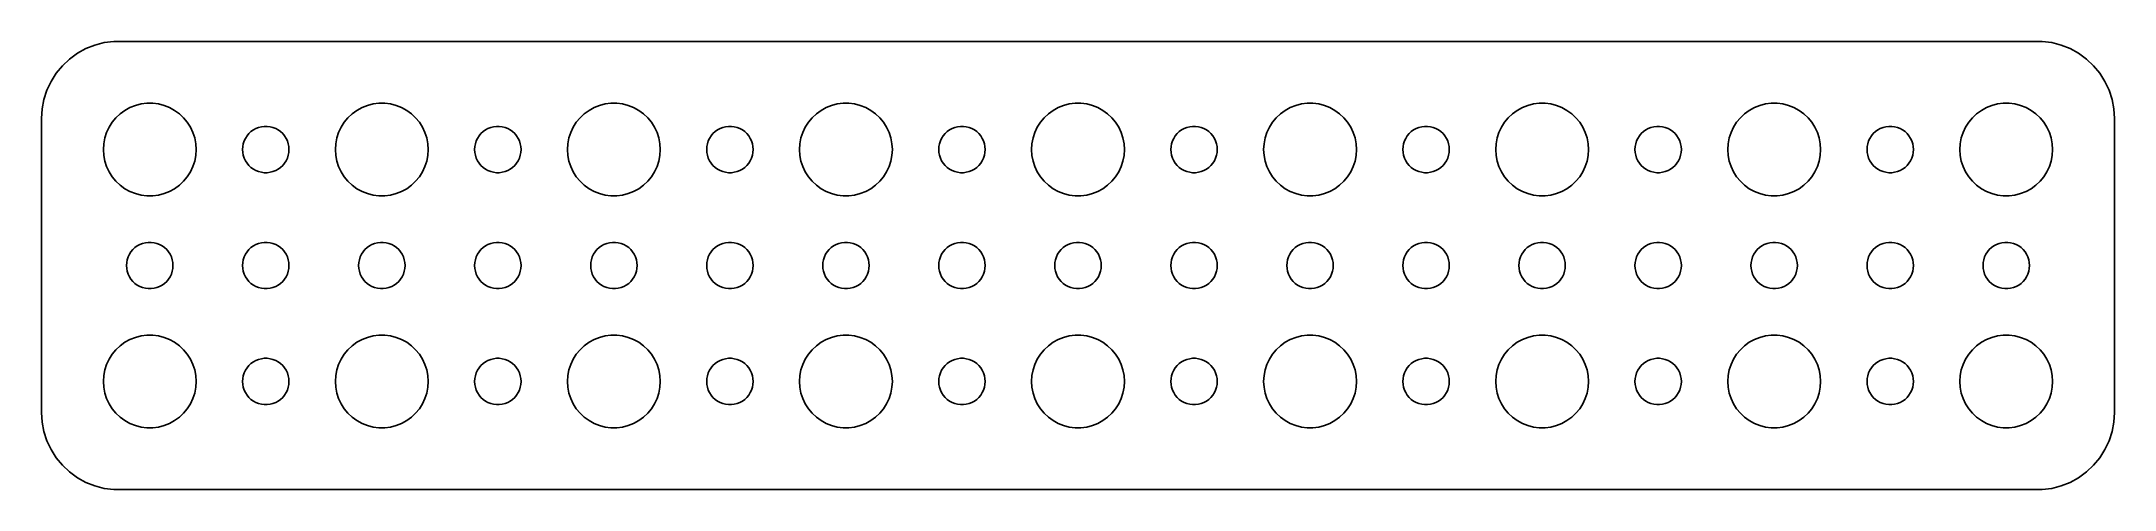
# Model space of a CAD drawing. Header units: metres. Extents: x -67 to 67, y -14 to 14.
import ezdxf

# ---------------------------------------------------------------- set-up
doc = ezdxf.new("R2010")
doc.units = ezdxf.units.M

msp = doc.modelspace()

# ---------------------------------------------------------------- linework, layer by layer
for p, q in [((-64.6791, 13.7216), (-65.1871, 13.3526)), ((-64.1289, 14.0241), (-64.6791, 13.7216)), ((-63.5451, 14.2553), (-64.1289, 14.0241)), ((-62.9369, 14.4114), (-63.5451, 14.2553)), ((-62.3139, 14.4901), (-62.9369, 14.4114)), ((62.3139, 14.4901), (-62.3139, 14.4901)), ((62.9369, 14.4114), (62.3139, 14.4901)), ((63.5451, 14.2553), (62.9369, 14.4114)), ((64.1289, 14.0241), (63.5451, 14.2553)), ((64.6791, 13.7216), (64.1289, 14.0241)), ((65.1871, 13.3526), (64.6791, 13.7216)), ((-66.0451, 12.4389), (-66.3815, 11.9088)), ((-65.6448, 12.9227), (-66.0451, 12.4389)), ((-65.1871, 13.3526), (-65.6448, 12.9227)), ((65.6448, 12.9227), (65.1871, 13.3526)), ((66.0451, 12.4389), (65.6448, 12.9227)), ((66.3815, 11.9088), (66.0451, 12.4389)), ((-66.8429, 10.7434), (-66.9606, 10.1267)), ((-66.6489, 11.3406), (-66.8429, 10.7434)), ((-66.3815, 11.9088), (-66.6489, 11.3406)), ((66.6489, 11.3406), (66.3815, 11.9088)), ((66.8429, 10.7434), (66.6489, 11.3406)), ((66.9606, 10.1267), (66.8429, 10.7434)), ((-66.9606, 10.1267), (-67, 9.5)), ((-67, 9.5), (-67, -9.5)), ((-62.427, 9.26335), (-62.1869, 9.55363)), ((-62.1869, 9.55363), (-61.9123, 9.81154)), ((-61.9123, 9.81154), (-61.6075, 10.033)), ((-61.6075, 10.033), (-61.2773, 10.2145)), ((-61.2773, 10.2145), (-60.927, 10.3532)), ((-60.927, 10.3532), (-60.5621, 10.4469)), ((-60.5621, 10.4469), (-60.1884, 10.4941)), ((-60.1884, 10.4941), (-59.8116, 10.4941)), ((-59.8116, 10.4941), (-59.4379, 10.4469)), ((-59.4379, 10.4469), (-59.0729, 10.3532)), ((-59.0729, 10.3532), (-58.7227, 10.2145)), ((-58.7227, 10.2145), (-58.3925, 10.033)), ((-58.3925, 10.033), (-58.0877, 9.81154)), ((-58.0877, 9.81154), (-57.8131, 9.55363)), ((-57.8131, 9.55363), (-57.5729, 9.26335)), ((-47.427, 9.26335), (-47.1869, 9.55363)), ((-47.1869, 9.55363), (-46.9123, 9.81154)), ((-46.9123, 9.81154), (-46.6075, 10.033)), ((-46.6075, 10.033), (-46.2773, 10.2145)), ((-46.2773, 10.2145), (-45.927, 10.3532)), ((-45.927, 10.3532), (-45.5621, 10.4469)), ((-45.5621, 10.4469), (-45.1884, 10.4941)), ((-45.1884, 10.4941), (-44.8116, 10.4941)), ((-44.8116, 10.4941), (-44.4379, 10.4469)), ((-44.4379, 10.4469), (-44.0729, 10.3532)), ((-44.0729, 10.3532), (-43.7227, 10.2145)), ((-43.7227, 10.2145), (-43.3925, 10.033)), ((-43.3925, 10.033), (-43.0877, 9.81154)), ((-43.0877, 9.81154), (-42.8131, 9.55363)), ((-42.8131, 9.55363), (-42.5729, 9.26335)), ((-32.427, 9.26335), (-32.1869, 9.55363)), ((-32.1869, 9.55363), (-31.9123, 9.81154)), ((-31.9123, 9.81154), (-31.6075, 10.033)), ((-31.6075, 10.033), (-31.2773, 10.2145)), ((-31.2773, 10.2145), (-30.927, 10.3532)), ((-30.927, 10.3532), (-30.5621, 10.4469)), ((-30.5621, 10.4469), (-30.1884, 10.4941)), ((-30.1884, 10.4941), (-29.8116, 10.4941)), ((-29.8116, 10.4941), (-29.4379, 10.4469)), ((-29.4379, 10.4469), (-29.0729, 10.3532)), ((-29.0729, 10.3532), (-28.7227, 10.2145)), ((-28.7227, 10.2145), (-28.3925, 10.033)), ((-28.3925, 10.033), (-28.0877, 9.81154)), ((-28.0877, 9.81154), (-27.8131, 9.55363)), ((-27.8131, 9.55363), (-27.5729, 9.26335)), ((-17.427, 9.26335), (-17.1869, 9.55363)), ((-17.1869, 9.55363), (-16.9123, 9.81154)), ((-16.9123, 9.81154), (-16.6075, 10.033)), ((-16.6075, 10.033), (-16.2773, 10.2145)), ((-16.2773, 10.2145), (-15.927, 10.3532)), ((-15.927, 10.3532), (-15.5621, 10.4469)), ((-15.5621, 10.4469), (-15.1884, 10.4941)), ((-15.1884, 10.4941), (-14.8116, 10.4941)), ((-14.8116, 10.4941), (-14.4379, 10.4469)), ((-14.4379, 10.4469), (-14.0729, 10.3532)), ((-14.0729, 10.3532), (-13.7227, 10.2145)), ((-13.7227, 10.2145), (-13.3925, 10.033)), ((-13.3925, 10.033), (-13.0877, 9.81154)), ((-13.0877, 9.81154), (-12.8131, 9.55363)), ((-12.8131, 9.55363), (-12.5729, 9.26335)), ((-2.42705, 9.26335), (-2.1869, 9.55363)), ((-2.1869, 9.55363), (-1.91226, 9.81154)), ((-1.91226, 9.81154), (-1.60747, 10.033)), ((-1.60747, 10.033), (-1.27733, 10.2145)), ((-1.27733, 10.2145), (-0.927048, 10.3532)), ((-0.927048, 10.3532), (-0.562134, 10.4469)), ((-0.562134, 10.4469), (-0.18837, 10.4941)), ((-0.18837, 10.4941), (0.18837, 10.4941)), ((0.18837, 10.4941), (0.562134, 10.4469)), ((0.562134, 10.4469), (0.927048, 10.3532)), ((0.927048, 10.3532), (1.27733, 10.2145)), ((1.27733, 10.2145), (1.60747, 10.033)), ((1.60747, 10.033), (1.91226, 9.81154)), ((1.91226, 9.81154), (2.1869, 9.55363)), ((2.1869, 9.55363), (2.42705, 9.26335)), ((12.5729, 9.26335), (12.8131, 9.55363)), ((12.8131, 9.55363), (13.0877, 9.81154)), ((13.0877, 9.81154), (13.3925, 10.033)), ((13.3925, 10.033), (13.7227, 10.2145)), ((13.7227, 10.2145), (14.0729, 10.3532)), ((14.0729, 10.3532), (14.4379, 10.4469)), ((14.4379, 10.4469), (14.8116, 10.4941)), ((14.8116, 10.4941), (15.1884, 10.4941)), ((15.1884, 10.4941), (15.5621, 10.4469)), ((15.5621, 10.4469), (15.927, 10.3532)), ((15.927, 10.3532), (16.2773, 10.2145)), ((16.2773, 10.2145), (16.6075, 10.033)), ((16.6075, 10.033), (16.9123, 9.81154)), ((16.9123, 9.81154), (17.1869, 9.55363)), ((17.1869, 9.55363), (17.427, 9.26335)), ((27.5729, 9.26335), (27.8131, 9.55363)), ((27.8131, 9.55363), (28.0877, 9.81154)), ((28.0877, 9.81154), (28.3925, 10.033)), ((28.3925, 10.033), (28.7227, 10.2145)), ((28.7227, 10.2145), (29.0729, 10.3532)), ((29.0729, 10.3532), (29.4379, 10.4469)), ((29.4379, 10.4469), (29.8116, 10.4941)), ((29.8116, 10.4941), (30.1884, 10.4941)), ((30.1884, 10.4941), (30.5621, 10.4469)), ((30.5621, 10.4469), (30.927, 10.3532)), ((30.927, 10.3532), (31.2773, 10.2145)), ((31.2773, 10.2145), (31.6075, 10.033)), ((31.6075, 10.033), (31.9123, 9.81154)), ((31.9123, 9.81154), (32.1869, 9.55363)), ((32.1869, 9.55363), (32.427, 9.26335)), ((42.5729, 9.26335), (42.8131, 9.55363)), ((42.8131, 9.55363), (43.0877, 9.81154)), ((43.0877, 9.81154), (43.3925, 10.033)), ((43.3925, 10.033), (43.7227, 10.2145)), ((43.7227, 10.2145), (44.0729, 10.3532)), ((44.0729, 10.3532), (44.4379, 10.4469)), ((44.4379, 10.4469), (44.8116, 10.4941)), ((44.8116, 10.4941), (45.1884, 10.4941)), ((45.1884, 10.4941), (45.5621, 10.4469)), ((45.5621, 10.4469), (45.927, 10.3532)), ((45.927, 10.3532), (46.2773, 10.2145)), ((46.2773, 10.2145), (46.6075, 10.033)), ((46.6075, 10.033), (46.9123, 9.81154)), ((46.9123, 9.81154), (47.1869, 9.55363)), ((47.1869, 9.55363), (47.427, 9.26335)), ((57.5729, 9.26335), (57.8131, 9.55363)), ((57.8131, 9.55363), (58.0877, 9.81154)), ((58.0877, 9.81154), (58.3925, 10.033)), ((58.3925, 10.033), (58.7227, 10.2145)), ((58.7227, 10.2145), (59.0729, 10.3532)), ((59.0729, 10.3532), (59.4379, 10.4469)), ((59.4379, 10.4469), (59.8116, 10.4941)), ((59.8116, 10.4941), (60.1884, 10.4941)), ((60.1884, 10.4941), (60.5621, 10.4469)), ((60.5621, 10.4469), (60.927, 10.3532)), ((60.927, 10.3532), (61.2773, 10.2145)), ((61.2773, 10.2145), (61.6075, 10.033)), ((61.6075, 10.033), (61.9123, 9.81154)), ((61.9123, 9.81154), (62.1869, 9.55363)), ((62.1869, 9.55363), (62.427, 9.26335)), ((67, 9.5), (66.9606, 10.1267)), ((67, -9.5), (67, 9.5)), ((-62.9763, 7.87599), (-62.9057, 8.24606)), ((-62.9057, 8.24606), (-62.7893, 8.60437)), ((-62.7893, 8.60437), (-62.6289, 8.94525)), ((-62.6289, 8.94525), (-62.427, 9.26335)), ((-57.5729, 9.26335), (-57.3711, 8.94525)), ((-57.3711, 8.94525), (-57.2107, 8.60437)), ((-57.2107, 8.60437), (-57.0942, 8.24606)), ((-57.0942, 8.24606), (-57.0237, 7.87599)), ((-53.9529, 7.87303), (-53.8947, 8.05219)), ((-53.8947, 8.05219), (-53.8145, 8.22263)), ((-53.8145, 8.22263), (-53.7135, 8.38167)), ((-53.7135, 8.38167), (-53.5934, 8.52681)), ((-53.5934, 8.52681), (-53.4561, 8.65576)), ((-53.4561, 8.65576), (-53.3037, 8.76648)), ((-53.3037, 8.76648), (-53.1387, 8.85724)), ((-53.1387, 8.85724), (-52.9635, 8.92657)), ((-52.9635, 8.92657), (-52.7811, 8.97342)), ((-52.7811, 8.97342), (-52.5942, 8.99704)), ((-52.5942, 8.99704), (-52.4058, 8.99704)), ((-52.4058, 8.99704), (-52.2189, 8.97342)), ((-52.2189, 8.97342), (-52.0365, 8.92657)), ((-52.0365, 8.92657), (-51.8613, 8.85724)), ((-51.8613, 8.85724), (-51.6963, 8.76648)), ((-51.6963, 8.76648), (-51.5439, 8.65576)), ((-51.5439, 8.65576), (-51.4065, 8.52681)), ((-51.4065, 8.52681), (-51.2865, 8.38167)), ((-51.2865, 8.38167), (-51.1855, 8.22263)), ((-51.1855, 8.22263), (-51.1053, 8.05219)), ((-51.1053, 8.05219), (-51.0471, 7.87303)), ((-47.9763, 7.87599), (-47.9057, 8.24606)), ((-47.9057, 8.24606), (-47.7893, 8.60437)), ((-47.7893, 8.60437), (-47.6289, 8.94525)), ((-47.6289, 8.94525), (-47.427, 9.26335)), ((-42.5729, 9.26335), (-42.3711, 8.94525)), ((-42.3711, 8.94525), (-42.2107, 8.60437)), ((-42.2107, 8.60437), (-42.0942, 8.24606)), ((-42.0942, 8.24606), (-42.0237, 7.87599)), ((-38.9529, 7.87303), (-38.8947, 8.05219)), ((-38.8947, 8.05219), (-38.8145, 8.22263)), ((-38.8145, 8.22263), (-38.7135, 8.38167)), ((-38.7135, 8.38167), (-38.5934, 8.52681)), ((-38.5934, 8.52681), (-38.4561, 8.65576)), ((-38.4561, 8.65576), (-38.3037, 8.76648)), ((-38.3037, 8.76648), (-38.1387, 8.85724)), ((-38.1387, 8.85724), (-37.9635, 8.92657)), ((-37.9635, 8.92657), (-37.7811, 8.97342)), ((-37.7811, 8.97342), (-37.5942, 8.99704)), ((-37.5942, 8.99704), (-37.4058, 8.99704)), ((-37.4058, 8.99704), (-37.2189, 8.97342)), ((-37.2189, 8.97342), (-37.0365, 8.92657)), ((-37.0365, 8.92657), (-36.8613, 8.85724)), ((-36.8613, 8.85724), (-36.6963, 8.76648)), ((-36.6963, 8.76648), (-36.5439, 8.65576)), ((-36.5439, 8.65576), (-36.4065, 8.52681)), ((-36.4065, 8.52681), (-36.2865, 8.38167)), ((-36.2865, 8.38167), (-36.1855, 8.22263)), ((-36.1855, 8.22263), (-36.1053, 8.05219)), ((-36.1053, 8.05219), (-36.0471, 7.87303)), ((-32.9763, 7.87599), (-32.9057, 8.24606)), ((-32.9057, 8.24606), (-32.7893, 8.60437)), ((-32.7893, 8.60437), (-32.6289, 8.94525)), ((-32.6289, 8.94525), (-32.427, 9.26335)), ((-27.5729, 9.26335), (-27.3711, 8.94525)), ((-27.3711, 8.94525), (-27.2107, 8.60437)), ((-27.2107, 8.60437), (-27.0942, 8.24606)), ((-27.0942, 8.24606), (-27.0237, 7.87599)), ((-23.9529, 7.87303), (-23.8947, 8.05219)), ((-23.8947, 8.05219), (-23.8145, 8.22263)), ((-23.8145, 8.22263), (-23.7135, 8.38167)), ((-23.7135, 8.38167), (-23.5934, 8.52681)), ((-23.5934, 8.52681), (-23.4561, 8.65576)), ((-23.4561, 8.65576), (-23.3037, 8.76648)), ((-23.3037, 8.76648), (-23.1387, 8.85724)), ((-23.1387, 8.85724), (-22.9635, 8.92657)), ((-22.9635, 8.92657), (-22.7811, 8.97342)), ((-22.7811, 8.97342), (-22.5942, 8.99704)), ((-22.5942, 8.99704), (-22.4058, 8.99704)), ((-22.4058, 8.99704), (-22.2189, 8.97342)), ((-22.2189, 8.97342), (-22.0365, 8.92657)), ((-22.0365, 8.92657), (-21.8613, 8.85724)), ((-21.8613, 8.85724), (-21.6963, 8.76648)), ((-21.6963, 8.76648), (-21.5439, 8.65576)), ((-21.5439, 8.65576), (-21.4065, 8.52681)), ((-21.4065, 8.52681), (-21.2865, 8.38167)), ((-21.2865, 8.38167), (-21.1855, 8.22263)), ((-21.1855, 8.22263), (-21.1053, 8.05219)), ((-21.1053, 8.05219), (-21.0471, 7.87303)), ((-17.9763, 7.87599), (-17.9057, 8.24606)), ((-17.9057, 8.24606), (-17.7893, 8.60437)), ((-17.7893, 8.60437), (-17.6289, 8.94525)), ((-17.6289, 8.94525), (-17.427, 9.26335)), ((-12.5729, 9.26335), (-12.3711, 8.94525)), ((-12.3711, 8.94525), (-12.2107, 8.60437)), ((-12.2107, 8.60437), (-12.0942, 8.24606)), ((-12.0942, 8.24606), (-12.0237, 7.87599)), ((-8.95287, 7.87303), (-8.89465, 8.05219)), ((-8.89465, 8.05219), (-8.81445, 8.22263)), ((-8.81445, 8.22263), (-8.71352, 8.38167)), ((-8.71352, 8.38167), (-8.59344, 8.52681)), ((-8.59344, 8.52681), (-8.45613, 8.65576)), ((-8.45613, 8.65576), (-8.30373, 8.76648)), ((-8.30373, 8.76648), (-8.13866, 8.85724)), ((-8.13866, 8.85724), (-7.96352, 8.92657)), ((-7.96352, 8.92657), (-7.78107, 8.97342)), ((-7.78107, 8.97342), (-7.59418, 8.99704)), ((-7.59418, 8.99704), (-7.40581, 8.99704)), ((-7.40581, 8.99704), (-7.21892, 8.97342)), ((-7.21892, 8.97342), (-7.03647, 8.92657)), ((-7.03647, 8.92657), (-6.86133, 8.85724)), ((-6.86133, 8.85724), (-6.69626, 8.76648)), ((-6.69626, 8.76648), (-6.54385, 8.65576)), ((-6.54385, 8.65576), (-6.40654, 8.52681)), ((-6.40654, 8.52681), (-6.28647, 8.38167)), ((-6.28647, 8.38167), (-6.18553, 8.22263)), ((-6.18553, 8.22263), (-6.10533, 8.05219)), ((-6.10533, 8.05219), (-6.04712, 7.87303)), ((-2.97633, 7.87599), (-2.90575, 8.24606)), ((-2.90575, 8.24606), (-2.78932, 8.60437)), ((-2.78932, 8.60437), (-2.62891, 8.94525)), ((-2.62891, 8.94525), (-2.42705, 9.26335)), ((2.42705, 9.26335), (2.62891, 8.94525)), ((2.62891, 8.94525), (2.78932, 8.60437)), ((2.78932, 8.60437), (2.90575, 8.24606)), ((2.90575, 8.24606), (2.97633, 7.87599)), ((6.04712, 7.87303), (6.10533, 8.05219)), ((6.10533, 8.05219), (6.18553, 8.22263)), ((6.18553, 8.22263), (6.28647, 8.38167)), ((6.28647, 8.38167), (6.40654, 8.52681)), ((6.40654, 8.52681), (6.54385, 8.65576)), ((6.54385, 8.65576), (6.69626, 8.76648)), ((6.69626, 8.76648), (6.86133, 8.85724)), ((6.86133, 8.85724), (7.03647, 8.92657)), ((7.03647, 8.92657), (7.21892, 8.97342)), ((7.21892, 8.97342), (7.40581, 8.99704)), ((7.40581, 8.99704), (7.59418, 8.99704)), ((7.59418, 8.99704), (7.78107, 8.97342)), ((7.78107, 8.97342), (7.96352, 8.92657)), ((7.96352, 8.92657), (8.13866, 8.85724)), ((8.13866, 8.85724), (8.30373, 8.76648)), ((8.30373, 8.76648), (8.45613, 8.65576)), ((8.45613, 8.65576), (8.59344, 8.52681)), ((8.59344, 8.52681), (8.71352, 8.38167)), ((8.71352, 8.38167), (8.81445, 8.22263)), ((8.81445, 8.22263), (8.89465, 8.05219)), ((8.89465, 8.05219), (8.95287, 7.87303)), ((12.0237, 7.87599), (12.0942, 8.24606)), ((12.0942, 8.24606), (12.2107, 8.60437)), ((12.2107, 8.60437), (12.3711, 8.94525)), ((12.3711, 8.94525), (12.5729, 9.26335)), ((17.427, 9.26335), (17.6289, 8.94525)), ((17.6289, 8.94525), (17.7893, 8.60437)), ((17.7893, 8.60437), (17.9057, 8.24606)), ((17.9057, 8.24606), (17.9763, 7.87599)), ((21.0471, 7.87303), (21.1053, 8.05219)), ((21.1053, 8.05219), (21.1855, 8.22263)), ((21.1855, 8.22263), (21.2865, 8.38167)), ((21.2865, 8.38167), (21.4065, 8.52681)), ((21.4065, 8.52681), (21.5439, 8.65576)), ((21.5439, 8.65576), (21.6963, 8.76648)), ((21.6963, 8.76648), (21.8613, 8.85724)), ((21.8613, 8.85724), (22.0365, 8.92657)), ((22.0365, 8.92657), (22.2189, 8.97342)), ((22.2189, 8.97342), (22.4058, 8.99704)), ((22.4058, 8.99704), (22.5942, 8.99704)), ((22.5942, 8.99704), (22.7811, 8.97342)), ((22.7811, 8.97342), (22.9635, 8.92657)), ((22.9635, 8.92657), (23.1387, 8.85724)), ((23.1387, 8.85724), (23.3037, 8.76648)), ((23.3037, 8.76648), (23.4561, 8.65576)), ((23.4561, 8.65576), (23.5934, 8.52681)), ((23.5934, 8.52681), (23.7135, 8.38167)), ((23.7135, 8.38167), (23.8145, 8.22263)), ((23.8145, 8.22263), (23.8947, 8.05219)), ((23.8947, 8.05219), (23.9529, 7.87303)), ((27.0237, 7.87599), (27.0942, 8.24606)), ((27.0942, 8.24606), (27.2107, 8.60437)), ((27.2107, 8.60437), (27.3711, 8.94525)), ((27.3711, 8.94525), (27.5729, 9.26335)), ((32.427, 9.26335), (32.6289, 8.94525)), ((32.6289, 8.94525), (32.7893, 8.60437)), ((32.7893, 8.60437), (32.9057, 8.24606)), ((32.9057, 8.24606), (32.9763, 7.87599)), ((36.0471, 7.87303), (36.1053, 8.05219)), ((36.1053, 8.05219), (36.1855, 8.22263)), ((36.1855, 8.22263), (36.2865, 8.38167)), ((36.2865, 8.38167), (36.4065, 8.52681)), ((36.4065, 8.52681), (36.5439, 8.65576)), ((36.5439, 8.65576), (36.6963, 8.76648)), ((36.6963, 8.76648), (36.8613, 8.85724)), ((36.8613, 8.85724), (37.0365, 8.92657)), ((37.0365, 8.92657), (37.2189, 8.97342)), ((37.2189, 8.97342), (37.4058, 8.99704)), ((37.4058, 8.99704), (37.5942, 8.99704)), ((37.5942, 8.99704), (37.7811, 8.97342)), ((37.7811, 8.97342), (37.9635, 8.92657)), ((37.9635, 8.92657), (38.1387, 8.85724)), ((38.1387, 8.85724), (38.3037, 8.76648)), ((38.3037, 8.76648), (38.4561, 8.65576)), ((38.4561, 8.65576), (38.5934, 8.52681)), ((38.5934, 8.52681), (38.7135, 8.38167)), ((38.7135, 8.38167), (38.8145, 8.22263)), ((38.8145, 8.22263), (38.8947, 8.05219)), ((38.8947, 8.05219), (38.9529, 7.87303)), ((42.0237, 7.87599), (42.0942, 8.24606)), ((42.0942, 8.24606), (42.2107, 8.60437)), ((42.2107, 8.60437), (42.3711, 8.94525)), ((42.3711, 8.94525), (42.5729, 9.26335)), ((47.427, 9.26335), (47.6289, 8.94525)), ((47.6289, 8.94525), (47.7893, 8.60437)), ((47.7893, 8.60437), (47.9057, 8.24606)), ((47.9057, 8.24606), (47.9763, 7.87599)), ((51.0471, 7.87303), (51.1053, 8.05219)), ((51.1053, 8.05219), (51.1855, 8.22263)), ((51.1855, 8.22263), (51.2865, 8.38167)), ((51.2865, 8.38167), (51.4065, 8.52681)), ((51.4065, 8.52681), (51.5439, 8.65576)), ((51.5439, 8.65576), (51.6963, 8.76648)), ((51.6963, 8.76648), (51.8613, 8.85724)), ((51.8613, 8.85724), (52.0365, 8.92657)), ((52.0365, 8.92657), (52.2189, 8.97342)), ((52.2189, 8.97342), (52.4058, 8.99704)), ((52.4058, 8.99704), (52.5942, 8.99704)), ((52.5942, 8.99704), (52.7811, 8.97342)), ((52.7811, 8.97342), (52.9635, 8.92657)), ((52.9635, 8.92657), (53.1387, 8.85724)), ((53.1387, 8.85724), (53.3037, 8.76648)), ((53.3037, 8.76648), (53.4561, 8.65576)), ((53.4561, 8.65576), (53.5934, 8.52681)), ((53.5934, 8.52681), (53.7135, 8.38167)), ((53.7135, 8.38167), (53.8145, 8.22263)), ((53.8145, 8.22263), (53.8947, 8.05219)), ((53.8947, 8.05219), (53.9529, 7.87303)), ((57.0237, 7.87599), (57.0942, 8.24606)), ((57.0942, 8.24606), (57.2107, 8.60437)), ((57.2107, 8.60437), (57.3711, 8.94525)), ((57.3711, 8.94525), (57.5729, 9.26335)), ((62.427, 9.26335), (62.6289, 8.94525)), ((62.6289, 8.94525), (62.7893, 8.60437)), ((62.7893, 8.60437), (62.9057, 8.24606)), ((62.9057, 8.24606), (62.9763, 7.87599)), ((-63, 7.5), (-62.9763, 7.87599)), ((-62.9763, 7.12399), (-63, 7.5)), ((-62.9057, 6.75392), (-62.9763, 7.12399)), ((-62.7893, 6.39561), (-62.9057, 6.75392)), ((-57.0942, 6.75392), (-57.2107, 6.39561)), ((-57.0237, 7.12399), (-57.0942, 6.75392)), ((-57.0237, 7.87599), (-57, 7.5)), ((-57, 7.5), (-57.0237, 7.12399)), ((-54, 7.5), (-53.9882, 7.68799)), ((-53.9882, 7.312), (-54, 7.5)), ((-53.9882, 7.68799), (-53.9529, 7.87303)), ((-53.9529, 7.12695), (-53.9882, 7.312)), ((-53.8947, 6.9478), (-53.9529, 7.12695)), ((-53.8145, 6.77736), (-53.8947, 6.9478)), ((-53.7135, 6.61832), (-53.8145, 6.77736)), ((-51.1855, 6.77736), (-51.2865, 6.61832)), ((-51.1053, 6.9478), (-51.1855, 6.77736)), ((-51.0471, 7.12695), (-51.1053, 6.9478)), ((-51.0471, 7.87303), (-51.0118, 7.68799)), ((-51.0118, 7.312), (-51.0471, 7.12695)), ((-51.0118, 7.68799), (-51, 7.5)), ((-51, 7.5), (-51.0118, 7.312)), ((-48, 7.5), (-47.9763, 7.87599)), ((-47.9763, 7.12399), (-48, 7.5)), ((-47.9057, 6.75392), (-47.9763, 7.12399)), ((-47.7893, 6.39561), (-47.9057, 6.75392)), ((-42.0942, 6.75392), (-42.2107, 6.39561)), ((-42.0237, 7.12399), (-42.0942, 6.75392)), ((-42.0237, 7.87599), (-42, 7.5)), ((-42, 7.5), (-42.0237, 7.12399)), ((-39, 7.5), (-38.9882, 7.68799)), ((-38.9882, 7.312), (-39, 7.5)), ((-38.9882, 7.68799), (-38.9529, 7.87303)), ((-38.9529, 7.12695), (-38.9882, 7.312)), ((-38.8947, 6.9478), (-38.9529, 7.12695)), ((-38.8145, 6.77736), (-38.8947, 6.9478)), ((-38.7135, 6.61832), (-38.8145, 6.77736)), ((-36.1855, 6.77736), (-36.2865, 6.61832)), ((-36.1053, 6.9478), (-36.1855, 6.77736)), ((-36.0471, 7.12695), (-36.1053, 6.9478)), ((-36.0471, 7.87303), (-36.0118, 7.68799)), ((-36.0118, 7.312), (-36.0471, 7.12695)), ((-36.0118, 7.68799), (-36, 7.5)), ((-36, 7.5), (-36.0118, 7.312)), ((-33, 7.5), (-32.9763, 7.87599)), ((-32.9763, 7.12399), (-33, 7.5)), ((-32.9057, 6.75392), (-32.9763, 7.12399)), ((-32.7893, 6.39561), (-32.9057, 6.75392)), ((-27.0942, 6.75392), (-27.2107, 6.39561)), ((-27.0237, 7.12399), (-27.0942, 6.75392)), ((-27.0237, 7.87599), (-27, 7.5)), ((-27, 7.5), (-27.0237, 7.12399)), ((-24, 7.5), (-23.9882, 7.68799)), ((-23.9882, 7.312), (-24, 7.5)), ((-23.9882, 7.68799), (-23.9529, 7.87303)), ((-23.9529, 7.12695), (-23.9882, 7.312)), ((-23.8947, 6.9478), (-23.9529, 7.12695)), ((-23.8145, 6.77736), (-23.8947, 6.9478)), ((-23.7135, 6.61832), (-23.8145, 6.77736)), ((-21.1855, 6.77736), (-21.2865, 6.61832)), ((-21.1053, 6.9478), (-21.1855, 6.77736)), ((-21.0471, 7.12695), (-21.1053, 6.9478)), ((-21.0471, 7.87303), (-21.0118, 7.68799)), ((-21.0118, 7.312), (-21.0471, 7.12695)), ((-21.0118, 7.68799), (-21, 7.5)), ((-21, 7.5), (-21.0118, 7.312)), ((-18, 7.5), (-17.9763, 7.87599)), ((-17.9763, 7.12399), (-18, 7.5)), ((-17.9057, 6.75392), (-17.9763, 7.12399)), ((-17.7893, 6.39561), (-17.9057, 6.75392)), ((-12.0942, 6.75392), (-12.2107, 6.39561)), ((-12.0237, 7.12399), (-12.0942, 6.75392)), ((-12.0237, 7.87599), (-12, 7.5)), ((-12, 7.5), (-12.0237, 7.12399)), ((-9, 7.5), (-8.98816, 7.68799)), ((-8.98816, 7.312), (-9, 7.5)), ((-8.98816, 7.68799), (-8.95287, 7.87303)), ((-8.95287, 7.12695), (-8.98816, 7.312)), ((-8.89465, 6.9478), (-8.95287, 7.12695)), ((-8.81445, 6.77736), (-8.89465, 6.9478)), ((-8.71352, 6.61832), (-8.81445, 6.77736)), ((-6.18553, 6.77736), (-6.28647, 6.61832)), ((-6.10533, 6.9478), (-6.18553, 6.77736)), ((-6.04712, 7.12695), (-6.10533, 6.9478)), ((-6.04712, 7.87303), (-6.01183, 7.68799)), ((-6.01183, 7.312), (-6.04712, 7.12695)), ((-6.01183, 7.68799), (-6, 7.5)), ((-6, 7.5), (-6.01183, 7.312)), ((-3, 7.5), (-2.97633, 7.87599)), ((-2.97633, 7.12399), (-3, 7.5)), ((-2.90575, 6.75392), (-2.97633, 7.12399)), ((-2.78932, 6.39561), (-2.90575, 6.75392)), ((2.90575, 6.75392), (2.78932, 6.39561)), ((2.97633, 7.12399), (2.90575, 6.75392)), ((2.97633, 7.87599), (3, 7.5)), ((3, 7.5), (2.97633, 7.12399)), ((6, 7.5), (6.01183, 7.68799)), ((6.01183, 7.312), (6, 7.5)), ((6.01183, 7.68799), (6.04712, 7.87303)), ((6.04712, 7.12695), (6.01183, 7.312)), ((6.10533, 6.9478), (6.04712, 7.12695)), ((6.18553, 6.77736), (6.10533, 6.9478)), ((6.28647, 6.61832), (6.18553, 6.77736)), ((8.81445, 6.77736), (8.71352, 6.61832)), ((8.89465, 6.9478), (8.81445, 6.77736)), ((8.95287, 7.12695), (8.89465, 6.9478)), ((8.95287, 7.87303), (8.98816, 7.68799)), ((8.98816, 7.312), (8.95287, 7.12695)), ((8.98816, 7.68799), (9, 7.5)), ((9, 7.5), (8.98816, 7.312)), ((12, 7.5), (12.0237, 7.87599)), ((12.0237, 7.12399), (12, 7.5)), ((12.0942, 6.75392), (12.0237, 7.12399)), ((12.2107, 6.39561), (12.0942, 6.75392)), ((17.9057, 6.75392), (17.7893, 6.39561)), ((17.9763, 7.12399), (17.9057, 6.75392)), ((17.9763, 7.87599), (18, 7.5)), ((18, 7.5), (17.9763, 7.12399)), ((21, 7.5), (21.0118, 7.68799)), ((21.0118, 7.312), (21, 7.5)), ((21.0118, 7.68799), (21.0471, 7.87303)), ((21.0471, 7.12695), (21.0118, 7.312)), ((21.1053, 6.9478), (21.0471, 7.12695)), ((21.1855, 6.77736), (21.1053, 6.9478)), ((21.2865, 6.61832), (21.1855, 6.77736)), ((23.8145, 6.77736), (23.7135, 6.61832)), ((23.8947, 6.9478), (23.8145, 6.77736)), ((23.9529, 7.12695), (23.8947, 6.9478)), ((23.9529, 7.87303), (23.9882, 7.68799)), ((23.9882, 7.312), (23.9529, 7.12695)), ((23.9882, 7.68799), (24, 7.5)), ((24, 7.5), (23.9882, 7.312)), ((27, 7.5), (27.0237, 7.87599)), ((27.0237, 7.12399), (27, 7.5)), ((27.0942, 6.75392), (27.0237, 7.12399)), ((27.2107, 6.39561), (27.0942, 6.75392)), ((32.9057, 6.75392), (32.7893, 6.39561)), ((32.9763, 7.12399), (32.9057, 6.75392)), ((32.9763, 7.87599), (33, 7.5)), ((33, 7.5), (32.9763, 7.12399)), ((36, 7.5), (36.0118, 7.68799)), ((36.0118, 7.312), (36, 7.5)), ((36.0118, 7.68799), (36.0471, 7.87303)), ((36.0471, 7.12695), (36.0118, 7.312)), ((36.1053, 6.9478), (36.0471, 7.12695)), ((36.1855, 6.77736), (36.1053, 6.9478)), ((36.2865, 6.61832), (36.1855, 6.77736)), ((38.8145, 6.77736), (38.7135, 6.61832)), ((38.8947, 6.9478), (38.8145, 6.77736)), ((38.9529, 7.12695), (38.8947, 6.9478)), ((38.9529, 7.87303), (38.9882, 7.68799)), ((38.9882, 7.312), (38.9529, 7.12695)), ((38.9882, 7.68799), (39, 7.5)), ((39, 7.5), (38.9882, 7.312)), ((42, 7.5), (42.0237, 7.87599)), ((42.0237, 7.12399), (42, 7.5)), ((42.0942, 6.75392), (42.0237, 7.12399)), ((42.2107, 6.39561), (42.0942, 6.75392)), ((47.9057, 6.75392), (47.7893, 6.39561)), ((47.9763, 7.12399), (47.9057, 6.75392)), ((47.9763, 7.87599), (48, 7.5)), ((48, 7.5), (47.9763, 7.12399)), ((51, 7.5), (51.0118, 7.68799)), ((51.0118, 7.312), (51, 7.5)), ((51.0118, 7.68799), (51.0471, 7.87303)), ((51.0471, 7.12695), (51.0118, 7.312)), ((51.1053, 6.9478), (51.0471, 7.12695)), ((51.1855, 6.77736), (51.1053, 6.9478)), ((51.2865, 6.61832), (51.1855, 6.77736)), ((53.8145, 6.77736), (53.7135, 6.61832)), ((53.8947, 6.9478), (53.8145, 6.77736)), ((53.9529, 7.12695), (53.8947, 6.9478)), ((53.9529, 7.87303), (53.9882, 7.68799)), ((53.9882, 7.312), (53.9529, 7.12695)), ((53.9882, 7.68799), (54, 7.5)), ((54, 7.5), (53.9882, 7.312)), ((57, 7.5), (57.0237, 7.87599)), ((57.0237, 7.12399), (57, 7.5)), ((57.0942, 6.75392), (57.0237, 7.12399)), ((57.2107, 6.39561), (57.0942, 6.75392)), ((62.9057, 6.75392), (62.7893, 6.39561)), ((62.9763, 7.12399), (62.9057, 6.75392)), ((62.9763, 7.87599), (63, 7.5)), ((63, 7.5), (62.9763, 7.12399)), ((-62.6289, 6.05473), (-62.7893, 6.39561)), ((-62.427, 5.73663), (-62.6289, 6.05473)), ((-62.1869, 5.44635), (-62.427, 5.73663)), ((-61.9123, 5.18845), (-62.1869, 5.44635)), ((-57.8131, 5.44635), (-58.0877, 5.18845)), ((-57.5729, 5.73663), (-57.8131, 5.44635)), ((-57.3711, 6.05473), (-57.5729, 5.73663)), ((-57.2107, 6.39561), (-57.3711, 6.05473)), ((-53.5934, 6.47318), (-53.7135, 6.61832)), ((-53.4561, 6.34422), (-53.5934, 6.47318)), ((-53.3037, 6.23351), (-53.4561, 6.34422)), ((-53.1387, 6.14275), (-53.3037, 6.23351)), ((-52.9635, 6.07341), (-53.1387, 6.14275)), ((-52.7811, 6.02657), (-52.9635, 6.07341)), ((-52.5942, 6.00294), (-52.7811, 6.02657)), ((-52.4058, 6.00294), (-52.5942, 6.00294)), ((-52.2189, 6.02657), (-52.4058, 6.00294)), ((-52.0365, 6.07341), (-52.2189, 6.02657)), ((-51.8613, 6.14275), (-52.0365, 6.07341)), ((-51.6963, 6.23351), (-51.8613, 6.14275)), ((-51.5439, 6.34422), (-51.6963, 6.23351)), ((-51.4065, 6.47318), (-51.5439, 6.34422)), ((-51.2865, 6.61832), (-51.4065, 6.47318)), ((-47.6289, 6.05473), (-47.7893, 6.39561)), ((-47.427, 5.73663), (-47.6289, 6.05473)), ((-47.1869, 5.44635), (-47.427, 5.73663)), ((-46.9123, 5.18845), (-47.1869, 5.44635)), ((-42.8131, 5.44635), (-43.0877, 5.18845)), ((-42.5729, 5.73663), (-42.8131, 5.44635)), ((-42.3711, 6.05473), (-42.5729, 5.73663)), ((-42.2107, 6.39561), (-42.3711, 6.05473)), ((-38.5934, 6.47318), (-38.7135, 6.61832)), ((-38.4561, 6.34422), (-38.5934, 6.47318)), ((-38.3037, 6.23351), (-38.4561, 6.34422)), ((-38.1387, 6.14275), (-38.3037, 6.23351)), ((-37.9635, 6.07341), (-38.1387, 6.14275)), ((-37.7811, 6.02657), (-37.9635, 6.07341)), ((-37.5942, 6.00294), (-37.7811, 6.02657)), ((-37.4058, 6.00294), (-37.5942, 6.00294)), ((-37.2189, 6.02657), (-37.4058, 6.00294)), ((-37.0365, 6.07341), (-37.2189, 6.02657)), ((-36.8613, 6.14275), (-37.0365, 6.07341)), ((-36.6963, 6.23351), (-36.8613, 6.14275)), ((-36.5439, 6.34422), (-36.6963, 6.23351)), ((-36.4065, 6.47318), (-36.5439, 6.34422)), ((-36.2865, 6.61832), (-36.4065, 6.47318)), ((-32.6289, 6.05473), (-32.7893, 6.39561)), ((-32.427, 5.73663), (-32.6289, 6.05473)), ((-32.1869, 5.44635), (-32.427, 5.73663)), ((-31.9123, 5.18845), (-32.1869, 5.44635)), ((-27.8131, 5.44635), (-28.0877, 5.18845)), ((-27.5729, 5.73663), (-27.8131, 5.44635)), ((-27.3711, 6.05473), (-27.5729, 5.73663)), ((-27.2107, 6.39561), (-27.3711, 6.05473)), ((-23.5934, 6.47318), (-23.7135, 6.61832)), ((-23.4561, 6.34422), (-23.5934, 6.47318)), ((-23.3037, 6.23351), (-23.4561, 6.34422)), ((-23.1387, 6.14275), (-23.3037, 6.23351)), ((-22.9635, 6.07341), (-23.1387, 6.14275)), ((-22.7811, 6.02657), (-22.9635, 6.07341)), ((-22.5942, 6.00294), (-22.7811, 6.02657)), ((-22.4058, 6.00294), (-22.5942, 6.00294)), ((-22.2189, 6.02657), (-22.4058, 6.00294)), ((-22.0365, 6.07341), (-22.2189, 6.02657)), ((-21.8613, 6.14275), (-22.0365, 6.07341)), ((-21.6963, 6.23351), (-21.8613, 6.14275)), ((-21.5439, 6.34422), (-21.6963, 6.23351)), ((-21.4065, 6.47318), (-21.5439, 6.34422)), ((-21.2865, 6.61832), (-21.4065, 6.47318)), ((-17.6289, 6.05473), (-17.7893, 6.39561)), ((-17.427, 5.73663), (-17.6289, 6.05473)), ((-17.1869, 5.44635), (-17.427, 5.73663)), ((-16.9123, 5.18845), (-17.1869, 5.44635)), ((-12.8131, 5.44635), (-13.0877, 5.18845)), ((-12.5729, 5.73663), (-12.8131, 5.44635)), ((-12.3711, 6.05473), (-12.5729, 5.73663)), ((-12.2107, 6.39561), (-12.3711, 6.05473)), ((-8.59344, 6.47318), (-8.71352, 6.61832)), ((-8.45613, 6.34422), (-8.59344, 6.47318)), ((-8.30373, 6.23351), (-8.45613, 6.34422)), ((-8.13866, 6.14275), (-8.30373, 6.23351)), ((-7.96352, 6.07341), (-8.13866, 6.14275)), ((-7.78107, 6.02657), (-7.96352, 6.07341)), ((-7.59418, 6.00294), (-7.78107, 6.02657)), ((-7.40581, 6.00294), (-7.59418, 6.00294)), ((-7.21892, 6.02657), (-7.40581, 6.00294)), ((-7.03647, 6.07341), (-7.21892, 6.02657)), ((-6.86133, 6.14275), (-7.03647, 6.07341)), ((-6.69626, 6.23351), (-6.86133, 6.14275)), ((-6.54385, 6.34422), (-6.69626, 6.23351)), ((-6.40654, 6.47318), (-6.54385, 6.34422)), ((-6.28647, 6.61832), (-6.40654, 6.47318)), ((-2.62891, 6.05473), (-2.78932, 6.39561)), ((-2.42705, 5.73663), (-2.62891, 6.05473)), ((-2.1869, 5.44635), (-2.42705, 5.73663)), ((-1.91226, 5.18845), (-2.1869, 5.44635)), ((2.1869, 5.44635), (1.91226, 5.18845)), ((2.42705, 5.73663), (2.1869, 5.44635)), ((2.62891, 6.05473), (2.42705, 5.73663)), ((2.78932, 6.39561), (2.62891, 6.05473)), ((6.40654, 6.47318), (6.28647, 6.61832)), ((6.54385, 6.34422), (6.40654, 6.47318)), ((6.69626, 6.23351), (6.54385, 6.34422)), ((6.86133, 6.14275), (6.69626, 6.23351)), ((7.03647, 6.07341), (6.86133, 6.14275)), ((7.21892, 6.02657), (7.03647, 6.07341)), ((7.40581, 6.00294), (7.21892, 6.02657)), ((7.59418, 6.00294), (7.40581, 6.00294)), ((7.78107, 6.02657), (7.59418, 6.00294)), ((7.96352, 6.07341), (7.78107, 6.02657)), ((8.13866, 6.14275), (7.96352, 6.07341)), ((8.30373, 6.23351), (8.13866, 6.14275)), ((8.45613, 6.34422), (8.30373, 6.23351)), ((8.59344, 6.47318), (8.45613, 6.34422)), ((8.71352, 6.61832), (8.59344, 6.47318)), ((12.3711, 6.05473), (12.2107, 6.39561)), ((12.5729, 5.73663), (12.3711, 6.05473)), ((12.8131, 5.44635), (12.5729, 5.73663)), ((13.0877, 5.18845), (12.8131, 5.44635)), ((17.1869, 5.44635), (16.9123, 5.18845)), ((17.427, 5.73663), (17.1869, 5.44635)), ((17.6289, 6.05473), (17.427, 5.73663)), ((17.7893, 6.39561), (17.6289, 6.05473)), ((21.4065, 6.47318), (21.2865, 6.61832)), ((21.5439, 6.34422), (21.4065, 6.47318)), ((21.6963, 6.23351), (21.5439, 6.34422)), ((21.8613, 6.14275), (21.6963, 6.23351)), ((22.0365, 6.07341), (21.8613, 6.14275)), ((22.2189, 6.02657), (22.0365, 6.07341)), ((22.4058, 6.00294), (22.2189, 6.02657)), ((22.5942, 6.00294), (22.4058, 6.00294)), ((22.7811, 6.02657), (22.5942, 6.00294)), ((22.9635, 6.07341), (22.7811, 6.02657)), ((23.1387, 6.14275), (22.9635, 6.07341)), ((23.3037, 6.23351), (23.1387, 6.14275)), ((23.4561, 6.34422), (23.3037, 6.23351)), ((23.5934, 6.47318), (23.4561, 6.34422)), ((23.7135, 6.61832), (23.5934, 6.47318)), ((27.3711, 6.05473), (27.2107, 6.39561)), ((27.5729, 5.73663), (27.3711, 6.05473)), ((27.8131, 5.44635), (27.5729, 5.73663)), ((28.0877, 5.18845), (27.8131, 5.44635)), ((32.1869, 5.44635), (31.9123, 5.18845)), ((32.427, 5.73663), (32.1869, 5.44635)), ((32.6289, 6.05473), (32.427, 5.73663)), ((32.7893, 6.39561), (32.6289, 6.05473)), ((36.4065, 6.47318), (36.2865, 6.61832)), ((36.5439, 6.34422), (36.4065, 6.47318)), ((36.6963, 6.23351), (36.5439, 6.34422)), ((36.8613, 6.14275), (36.6963, 6.23351)), ((37.0365, 6.07341), (36.8613, 6.14275)), ((37.2189, 6.02657), (37.0365, 6.07341)), ((37.4058, 6.00294), (37.2189, 6.02657)), ((37.5942, 6.00294), (37.4058, 6.00294)), ((37.7811, 6.02657), (37.5942, 6.00294)), ((37.9635, 6.07341), (37.7811, 6.02657)), ((38.1387, 6.14275), (37.9635, 6.07341)), ((38.3037, 6.23351), (38.1387, 6.14275)), ((38.4561, 6.34422), (38.3037, 6.23351)), ((38.5934, 6.47318), (38.4561, 6.34422)), ((38.7135, 6.61832), (38.5934, 6.47318)), ((42.3711, 6.05473), (42.2107, 6.39561)), ((42.5729, 5.73663), (42.3711, 6.05473)), ((42.8131, 5.44635), (42.5729, 5.73663)), ((43.0877, 5.18845), (42.8131, 5.44635)), ((47.1869, 5.44635), (46.9123, 5.18845)), ((47.427, 5.73663), (47.1869, 5.44635)), ((47.6289, 6.05473), (47.427, 5.73663)), ((47.7893, 6.39561), (47.6289, 6.05473)), ((51.4065, 6.47318), (51.2865, 6.61832)), ((51.5439, 6.34422), (51.4065, 6.47318)), ((51.6963, 6.23351), (51.5439, 6.34422)), ((51.8613, 6.14275), (51.6963, 6.23351)), ((52.0365, 6.07341), (51.8613, 6.14275)), ((52.2189, 6.02657), (52.0365, 6.07341)), ((52.4058, 6.00294), (52.2189, 6.02657)), ((52.5942, 6.00294), (52.4058, 6.00294)), ((52.7811, 6.02657), (52.5942, 6.00294)), ((52.9635, 6.07341), (52.7811, 6.02657)), ((53.1387, 6.14275), (52.9635, 6.07341)), ((53.3037, 6.23351), (53.1387, 6.14275)), ((53.4561, 6.34422), (53.3037, 6.23351)), ((53.5934, 6.47318), (53.4561, 6.34422)), ((53.7135, 6.61832), (53.5934, 6.47318)), ((57.3711, 6.05473), (57.2107, 6.39561)), ((57.5729, 5.73663), (57.3711, 6.05473)), ((57.8131, 5.44635), (57.5729, 5.73663)), ((58.0877, 5.18845), (57.8131, 5.44635)), ((62.1869, 5.44635), (61.9123, 5.18845)), ((62.427, 5.73663), (62.1869, 5.44635)), ((62.6289, 6.05473), (62.427, 5.73663)), ((62.7893, 6.39561), (62.6289, 6.05473)), ((-61.6075, 4.96701), (-61.9123, 5.18845)), ((-61.2773, 4.78551), (-61.6075, 4.96701)), ((-60.927, 4.64682), (-61.2773, 4.78551)), ((-60.5621, 4.55313), (-60.927, 4.64682)), ((-60.1884, 4.50591), (-60.5621, 4.55313)), ((-59.8116, 4.50591), (-60.1884, 4.50591)), ((-59.4379, 4.55313), (-59.8116, 4.50591)), ((-59.0729, 4.64682), (-59.4379, 4.55313)), ((-58.7227, 4.78551), (-59.0729, 4.64682)), ((-58.3925, 4.96701), (-58.7227, 4.78551)), ((-58.0877, 5.18845), (-58.3925, 4.96701)), ((-46.6075, 4.96701), (-46.9123, 5.18845)), ((-46.2773, 4.78551), (-46.6075, 4.96701)), ((-45.927, 4.64682), (-46.2773, 4.78551)), ((-45.5621, 4.55313), (-45.927, 4.64682)), ((-45.1884, 4.50591), (-45.5621, 4.55313)), ((-44.8116, 4.50591), (-45.1884, 4.50591)), ((-44.4379, 4.55313), (-44.8116, 4.50591)), ((-44.0729, 4.64682), (-44.4379, 4.55313)), ((-43.7227, 4.78551), (-44.0729, 4.64682)), ((-43.3925, 4.96701), (-43.7227, 4.78551)), ((-43.0877, 5.18845), (-43.3925, 4.96701)), ((-31.6075, 4.96701), (-31.9123, 5.18845)), ((-31.2773, 4.78551), (-31.6075, 4.96701)), ((-30.927, 4.64682), (-31.2773, 4.78551)), ((-30.5621, 4.55313), (-30.927, 4.64682)), ((-30.1884, 4.50591), (-30.5621, 4.55313)), ((-29.8116, 4.50591), (-30.1884, 4.50591)), ((-29.4379, 4.55313), (-29.8116, 4.50591)), ((-29.0729, 4.64682), (-29.4379, 4.55313)), ((-28.7227, 4.78551), (-29.0729, 4.64682)), ((-28.3925, 4.96701), (-28.7227, 4.78551)), ((-28.0877, 5.18845), (-28.3925, 4.96701)), ((-16.6075, 4.96701), (-16.9123, 5.18845)), ((-16.2773, 4.78551), (-16.6075, 4.96701)), ((-15.927, 4.64682), (-16.2773, 4.78551)), ((-15.5621, 4.55313), (-15.927, 4.64682)), ((-15.1884, 4.50591), (-15.5621, 4.55313)), ((-14.8116, 4.50591), (-15.1884, 4.50591)), ((-14.4379, 4.55313), (-14.8116, 4.50591)), ((-14.0729, 4.64682), (-14.4379, 4.55313)), ((-13.7227, 4.78551), (-14.0729, 4.64682)), ((-13.3925, 4.96701), (-13.7227, 4.78551)), ((-13.0877, 5.18845), (-13.3925, 4.96701)), ((-1.60747, 4.96701), (-1.91226, 5.18845)), ((-1.27733, 4.78551), (-1.60747, 4.96701)), ((-0.927048, 4.64682), (-1.27733, 4.78551)), ((-0.562134, 4.55313), (-0.927048, 4.64682)), ((-0.18837, 4.50591), (-0.562134, 4.55313)), ((0.18837, 4.50591), (-0.18837, 4.50591)), ((0.562134, 4.55313), (0.18837, 4.50591)), ((0.927048, 4.64682), (0.562134, 4.55313)), ((1.27733, 4.78551), (0.927048, 4.64682)), ((1.60747, 4.96701), (1.27733, 4.78551)), ((1.91226, 5.18845), (1.60747, 4.96701)), ((13.3925, 4.96701), (13.0877, 5.18845)), ((13.7227, 4.78551), (13.3925, 4.96701)), ((14.0729, 4.64682), (13.7227, 4.78551)), ((14.4379, 4.55313), (14.0729, 4.64682)), ((14.8116, 4.50591), (14.4379, 4.55313)), ((15.1884, 4.50591), (14.8116, 4.50591)), ((15.5621, 4.55313), (15.1884, 4.50591)), ((15.927, 4.64682), (15.5621, 4.55313)), ((16.2773, 4.78551), (15.927, 4.64682)), ((16.6075, 4.96701), (16.2773, 4.78551)), ((16.9123, 5.18845), (16.6075, 4.96701)), ((28.3925, 4.96701), (28.0877, 5.18845)), ((28.7227, 4.78551), (28.3925, 4.96701)), ((29.0729, 4.64682), (28.7227, 4.78551)), ((29.4379, 4.55313), (29.0729, 4.64682)), ((29.8116, 4.50591), (29.4379, 4.55313)), ((30.1884, 4.50591), (29.8116, 4.50591)), ((30.5621, 4.55313), (30.1884, 4.50591)), ((30.927, 4.64682), (30.5621, 4.55313)), ((31.2773, 4.78551), (30.927, 4.64682)), ((31.6075, 4.96701), (31.2773, 4.78551)), ((31.9123, 5.18845), (31.6075, 4.96701)), ((43.3925, 4.96701), (43.0877, 5.18845)), ((43.7227, 4.78551), (43.3925, 4.96701)), ((44.0729, 4.64682), (43.7227, 4.78551)), ((44.4379, 4.55313), (44.0729, 4.64682)), ((44.8116, 4.50591), (44.4379, 4.55313)), ((45.1884, 4.50591), (44.8116, 4.50591)), ((45.5621, 4.55313), (45.1884, 4.50591)), ((45.927, 4.64682), (45.5621, 4.55313)), ((46.2773, 4.78551), (45.927, 4.64682)), ((46.6075, 4.96701), (46.2773, 4.78551)), ((46.9123, 5.18845), (46.6075, 4.96701)), ((58.3925, 4.96701), (58.0877, 5.18845)), ((58.7227, 4.78551), (58.3925, 4.96701)), ((59.0729, 4.64682), (58.7227, 4.78551)), ((59.4379, 4.55313), (59.0729, 4.64682)), ((59.8116, 4.50591), (59.4379, 4.55313)), ((60.1884, 4.50591), (59.8116, 4.50591)), ((60.5621, 4.55313), (60.1884, 4.50591)), ((60.927, 4.64682), (60.5621, 4.55313)), ((61.2773, 4.78551), (60.927, 4.64682)), ((61.6075, 4.96701), (61.2773, 4.78551)), ((61.9123, 5.18845), (61.6075, 4.96701)), ((-60.8037, 1.26648), (-60.6387, 1.35724)), ((-60.6387, 1.35724), (-60.4635, 1.42657)), ((-60.4635, 1.42657), (-60.2811, 1.47342)), ((-60.2811, 1.47342), (-60.0942, 1.49704)), ((-60.0942, 1.49704), (-59.9058, 1.49704)), ((-59.9058, 1.49704), (-59.7189, 1.47342)), ((-59.7189, 1.47342), (-59.5365, 1.42657)), ((-59.5365, 1.42657), (-59.3613, 1.35724)), ((-59.3613, 1.35724), (-59.1963, 1.26648)), ((-53.3037, 1.26648), (-53.1387, 1.35724)), ((-53.1387, 1.35724), (-52.9635, 1.42657)), ((-52.9635, 1.42657), (-52.7811, 1.47342)), ((-52.7811, 1.47342), (-52.5942, 1.49704)), ((-52.5942, 1.49704), (-52.4058, 1.49704)), ((-52.4058, 1.49704), (-52.2189, 1.47342)), ((-52.2189, 1.47342), (-52.0365, 1.42657)), ((-52.0365, 1.42657), (-51.8613, 1.35724)), ((-51.8613, 1.35724), (-51.6963, 1.26648)), ((-45.8037, 1.26648), (-45.6387, 1.35724)), ((-45.6387, 1.35724), (-45.4635, 1.42657)), ((-45.4635, 1.42657), (-45.2811, 1.47342)), ((-45.2811, 1.47342), (-45.0942, 1.49704)), ((-45.0942, 1.49704), (-44.9058, 1.49704)), ((-44.9058, 1.49704), (-44.7189, 1.47342)), ((-44.7189, 1.47342), (-44.5365, 1.42657)), ((-44.5365, 1.42657), (-44.3613, 1.35724)), ((-44.3613, 1.35724), (-44.1963, 1.26648)), ((-38.3037, 1.26648), (-38.1387, 1.35724)), ((-38.1387, 1.35724), (-37.9635, 1.42657)), ((-37.9635, 1.42657), (-37.7811, 1.47342)), ((-37.7811, 1.47342), (-37.5942, 1.49704)), ((-37.5942, 1.49704), (-37.4058, 1.49704)), ((-37.4058, 1.49704), (-37.2189, 1.47342)), ((-37.2189, 1.47342), (-37.0365, 1.42657)), ((-37.0365, 1.42657), (-36.8613, 1.35724)), ((-36.8613, 1.35724), (-36.6963, 1.26648)), ((-30.8037, 1.26648), (-30.6387, 1.35724)), ((-30.6387, 1.35724), (-30.4635, 1.42657)), ((-30.4635, 1.42657), (-30.2811, 1.47342)), ((-30.2811, 1.47342), (-30.0942, 1.49704)), ((-30.0942, 1.49704), (-29.9058, 1.49704)), ((-29.9058, 1.49704), (-29.7189, 1.47342)), ((-29.7189, 1.47342), (-29.5365, 1.42657)), ((-29.5365, 1.42657), (-29.3613, 1.35724)), ((-29.3613, 1.35724), (-29.1963, 1.26648)), ((-23.3037, 1.26648), (-23.1387, 1.35724)), ((-23.1387, 1.35724), (-22.9635, 1.42657)), ((-22.9635, 1.42657), (-22.7811, 1.47342)), ((-22.7811, 1.47342), (-22.5942, 1.49704)), ((-22.5942, 1.49704), (-22.4058, 1.49704)), ((-22.4058, 1.49704), (-22.2189, 1.47342)), ((-22.2189, 1.47342), (-22.0365, 1.42657)), ((-22.0365, 1.42657), (-21.8613, 1.35724)), ((-21.8613, 1.35724), (-21.6963, 1.26648)), ((-15.8037, 1.26648), (-15.6387, 1.35724)), ((-15.6387, 1.35724), (-15.4635, 1.42657)), ((-15.4635, 1.42657), (-15.2811, 1.47342)), ((-15.2811, 1.47342), (-15.0942, 1.49704)), ((-15.0942, 1.49704), (-14.9058, 1.49704)), ((-14.9058, 1.49704), (-14.7189, 1.47342)), ((-14.7189, 1.47342), (-14.5365, 1.42657)), ((-14.5365, 1.42657), (-14.3613, 1.35724)), ((-14.3613, 1.35724), (-14.1963, 1.26648)), ((-8.30373, 1.26648), (-8.13866, 1.35724)), ((-8.13866, 1.35724), (-7.96352, 1.42657)), ((-7.96352, 1.42657), (-7.78107, 1.47342)), ((-7.78107, 1.47342), (-7.59418, 1.49704)), ((-7.59418, 1.49704), (-7.40581, 1.49704)), ((-7.40581, 1.49704), (-7.21892, 1.47342)), ((-7.21892, 1.47342), (-7.03647, 1.42657)), ((-7.03647, 1.42657), (-6.86133, 1.35724)), ((-6.86133, 1.35724), (-6.69626, 1.26648)), ((-0.803726, 1.26648), (-0.638657, 1.35724)), ((-0.638657, 1.35724), (-0.463516, 1.42657)), ((-0.463516, 1.42657), (-0.281067, 1.47342)), ((-0.281067, 1.47342), (-0.094177, 1.49704)), ((-0.094177, 1.49704), (0.094177, 1.49704)), ((0.094177, 1.49704), (0.281067, 1.47342)), ((0.281067, 1.47342), (0.463516, 1.42657)), ((0.463516, 1.42657), (0.638657, 1.35724)), ((0.638657, 1.35724), (0.803726, 1.26648)), ((6.69626, 1.26648), (6.86133, 1.35724)), ((6.86133, 1.35724), (7.03647, 1.42657)), ((7.03647, 1.42657), (7.21892, 1.47342)), ((7.21892, 1.47342), (7.40581, 1.49704)), ((7.40581, 1.49704), (7.59418, 1.49704)), ((7.59418, 1.49704), (7.78107, 1.47342)), ((7.78107, 1.47342), (7.96352, 1.42657)), ((7.96352, 1.42657), (8.13866, 1.35724)), ((8.13866, 1.35724), (8.30373, 1.26648)), ((14.1963, 1.26648), (14.3613, 1.35724)), ((14.3613, 1.35724), (14.5365, 1.42657)), ((14.5365, 1.42657), (14.7189, 1.47342)), ((14.7189, 1.47342), (14.9058, 1.49704)), ((14.9058, 1.49704), (15.0942, 1.49704)), ((15.0942, 1.49704), (15.2811, 1.47342)), ((15.2811, 1.47342), (15.4635, 1.42657)), ((15.4635, 1.42657), (15.6387, 1.35724)), ((15.6387, 1.35724), (15.8037, 1.26648)), ((21.6963, 1.26648), (21.8613, 1.35724)), ((21.8613, 1.35724), (22.0365, 1.42657)), ((22.0365, 1.42657), (22.2189, 1.47342)), ((22.2189, 1.47342), (22.4058, 1.49704)), ((22.4058, 1.49704), (22.5942, 1.49704)), ((22.5942, 1.49704), (22.7811, 1.47342)), ((22.7811, 1.47342), (22.9635, 1.42657)), ((22.9635, 1.42657), (23.1387, 1.35724)), ((23.1387, 1.35724), (23.3037, 1.26648)), ((29.1963, 1.26648), (29.3613, 1.35724)), ((29.3613, 1.35724), (29.5365, 1.42657)), ((29.5365, 1.42657), (29.7189, 1.47342)), ((29.7189, 1.47342), (29.9058, 1.49704)), ((29.9058, 1.49704), (30.0942, 1.49704)), ((30.0942, 1.49704), (30.2811, 1.47342)), ((30.2811, 1.47342), (30.4635, 1.42657)), ((30.4635, 1.42657), (30.6387, 1.35724)), ((30.6387, 1.35724), (30.8037, 1.26648)), ((36.6963, 1.26648), (36.8613, 1.35724)), ((36.8613, 1.35724), (37.0365, 1.42657)), ((37.0365, 1.42657), (37.2189, 1.47342)), ((37.2189, 1.47342), (37.4058, 1.49704)), ((37.4058, 1.49704), (37.5942, 1.49704)), ((37.5942, 1.49704), (37.7811, 1.47342)), ((37.7811, 1.47342), (37.9635, 1.42657)), ((37.9635, 1.42657), (38.1387, 1.35724)), ((38.1387, 1.35724), (38.3037, 1.26648)), ((44.1963, 1.26648), (44.3613, 1.35724)), ((44.3613, 1.35724), (44.5365, 1.42657)), ((44.5365, 1.42657), (44.7189, 1.47342)), ((44.7189, 1.47342), (44.9058, 1.49704)), ((44.9058, 1.49704), (45.0942, 1.49704)), ((45.0942, 1.49704), (45.2811, 1.47342)), ((45.2811, 1.47342), (45.4635, 1.42657)), ((45.4635, 1.42657), (45.6387, 1.35724)), ((45.6387, 1.35724), (45.8037, 1.26648)), ((51.6963, 1.26648), (51.8613, 1.35724)), ((51.8613, 1.35724), (52.0365, 1.42657)), ((52.0365, 1.42657), (52.2189, 1.47342)), ((52.2189, 1.47342), (52.4058, 1.49704)), ((52.4058, 1.49704), (52.5942, 1.49704)), ((52.5942, 1.49704), (52.7811, 1.47342)), ((52.7811, 1.47342), (52.9635, 1.42657)), ((52.9635, 1.42657), (53.1387, 1.35724)), ((53.1387, 1.35724), (53.3037, 1.26648)), ((59.1963, 1.26648), (59.3613, 1.35724)), ((59.3613, 1.35724), (59.5365, 1.42657)), ((59.5365, 1.42657), (59.7189, 1.47342)), ((59.7189, 1.47342), (59.9058, 1.49704)), ((59.9058, 1.49704), (60.0942, 1.49704)), ((60.0942, 1.49704), (60.2811, 1.47342)), ((60.2811, 1.47342), (60.4635, 1.42657)), ((60.4635, 1.42657), (60.6387, 1.35724)), ((60.6387, 1.35724), (60.8037, 1.26648)), ((-61.5, 0), (-61.4882, 0.187988)), ((-61.4882, -0.187988), (-61.5, 0)), ((-61.4882, 0.187988), (-61.4529, 0.373032)), ((-61.4529, 0.373032), (-61.3947, 0.552185)), ((-61.3947, 0.552185), (-61.3145, 0.722626)), ((-61.3145, 0.722626), (-61.2135, 0.881668)), ((-61.2135, 0.881668), (-61.0934, 1.02681)), ((-61.0934, 1.02681), (-60.9561, 1.15576)), ((-60.9561, 1.15576), (-60.8037, 1.26648)), ((-59.1963, 1.26648), (-59.0439, 1.15576)), ((-59.0439, 1.15576), (-58.9065, 1.02681)), ((-58.9065, 1.02681), (-58.7865, 0.881668)), ((-58.7865, 0.881668), (-58.6855, 0.722626)), ((-58.6855, 0.722626), (-58.6053, 0.552185)), ((-58.6053, 0.552185), (-58.5471, 0.373032)), ((-58.5471, 0.373032), (-58.5118, 0.187988)), ((-58.5118, 0.187988), (-58.5, 0)), ((-58.5, 0), (-58.5118, -0.187988)), ((-54, 0), (-53.9882, 0.187988)), ((-53.9882, -0.187988), (-54, 0)), ((-53.9882, 0.187988), (-53.9529, 0.373032)), ((-53.9529, 0.373032), (-53.8947, 0.552185)), ((-53.8947, 0.552185), (-53.8145, 0.722626)), ((-53.8145, 0.722626), (-53.7135, 0.881668)), ((-53.7135, 0.881668), (-53.5934, 1.02681)), ((-53.5934, 1.02681), (-53.4561, 1.15576)), ((-53.4561, 1.15576), (-53.3037, 1.26648)), ((-51.6963, 1.26648), (-51.5439, 1.15576)), ((-51.5439, 1.15576), (-51.4065, 1.02681)), ((-51.4065, 1.02681), (-51.2865, 0.881668)), ((-51.2865, 0.881668), (-51.1855, 0.722626)), ((-51.1855, 0.722626), (-51.1053, 0.552185)), ((-51.1053, 0.552185), (-51.0471, 0.373032)), ((-51.0471, 0.373032), (-51.0118, 0.187988)), ((-51.0118, 0.187988), (-51, 0)), ((-51, 0), (-51.0118, -0.187988)), ((-46.5, 0), (-46.4882, 0.187988)), ((-46.4882, -0.187988), (-46.5, 0)), ((-46.4882, 0.187988), (-46.4529, 0.373032)), ((-46.4529, 0.373032), (-46.3947, 0.552185)), ((-46.3947, 0.552185), (-46.3145, 0.722626)), ((-46.3145, 0.722626), (-46.2135, 0.881668)), ((-46.2135, 0.881668), (-46.0934, 1.02681)), ((-46.0934, 1.02681), (-45.9561, 1.15576)), ((-45.9561, 1.15576), (-45.8037, 1.26648)), ((-44.1963, 1.26648), (-44.0439, 1.15576)), ((-44.0439, 1.15576), (-43.9065, 1.02681)), ((-43.9065, 1.02681), (-43.7865, 0.881668)), ((-43.7865, 0.881668), (-43.6855, 0.722626)), ((-43.6855, 0.722626), (-43.6053, 0.552185)), ((-43.6053, 0.552185), (-43.5471, 0.373032)), ((-43.5471, 0.373032), (-43.5118, 0.187988)), ((-43.5118, 0.187988), (-43.5, 0)), ((-43.5, 0), (-43.5118, -0.187988)), ((-39, 0), (-38.9882, 0.187988)), ((-38.9882, -0.187988), (-39, 0)), ((-38.9882, 0.187988), (-38.9529, 0.373032)), ((-38.9529, 0.373032), (-38.8947, 0.552185)), ((-38.8947, 0.552185), (-38.8145, 0.722626)), ((-38.8145, 0.722626), (-38.7135, 0.881668)), ((-38.7135, 0.881668), (-38.5934, 1.02681)), ((-38.5934, 1.02681), (-38.4561, 1.15576)), ((-38.4561, 1.15576), (-38.3037, 1.26648)), ((-36.6963, 1.26648), (-36.5439, 1.15576)), ((-36.5439, 1.15576), (-36.4065, 1.02681)), ((-36.4065, 1.02681), (-36.2865, 0.881668)), ((-36.2865, 0.881668), (-36.1855, 0.722626)), ((-36.1855, 0.722626), (-36.1053, 0.552185)), ((-36.1053, 0.552185), (-36.0471, 0.373032)), ((-36.0471, 0.373032), (-36.0118, 0.187988)), ((-36.0118, 0.187988), (-36, 0)), ((-36, 0), (-36.0118, -0.187988)), ((-31.5, 0), (-31.4882, 0.187988)), ((-31.4882, -0.187988), (-31.5, 0)), ((-31.4882, 0.187988), (-31.4529, 0.373032)), ((-31.4529, 0.373032), (-31.3947, 0.552185)), ((-31.3947, 0.552185), (-31.3145, 0.722626)), ((-31.3145, 0.722626), (-31.2135, 0.881668)), ((-31.2135, 0.881668), (-31.0934, 1.02681)), ((-31.0934, 1.02681), (-30.9561, 1.15576)), ((-30.9561, 1.15576), (-30.8037, 1.26648)), ((-29.1963, 1.26648), (-29.0439, 1.15576)), ((-29.0439, 1.15576), (-28.9065, 1.02681)), ((-28.9065, 1.02681), (-28.7865, 0.881668)), ((-28.7865, 0.881668), (-28.6855, 0.722626)), ((-28.6855, 0.722626), (-28.6053, 0.552185)), ((-28.6053, 0.552185), (-28.5471, 0.373032)), ((-28.5471, 0.373032), (-28.5118, 0.187988)), ((-28.5118, 0.187988), (-28.5, 0)), ((-28.5, 0), (-28.5118, -0.187988)), ((-24, 0), (-23.9882, 0.187988)), ((-23.9882, -0.187988), (-24, 0)), ((-23.9882, 0.187988), (-23.9529, 0.373032)), ((-23.9529, 0.373032), (-23.8947, 0.552185)), ((-23.8947, 0.552185), (-23.8145, 0.722626)), ((-23.8145, 0.722626), (-23.7135, 0.881668)), ((-23.7135, 0.881668), (-23.5934, 1.02681)), ((-23.5934, 1.02681), (-23.4561, 1.15576)), ((-23.4561, 1.15576), (-23.3037, 1.26648)), ((-21.6963, 1.26648), (-21.5439, 1.15576)), ((-21.5439, 1.15576), (-21.4065, 1.02681)), ((-21.4065, 1.02681), (-21.2865, 0.881668)), ((-21.2865, 0.881668), (-21.1855, 0.722626)), ((-21.1855, 0.722626), (-21.1053, 0.552185)), ((-21.1053, 0.552185), (-21.0471, 0.373032)), ((-21.0471, 0.373032), (-21.0118, 0.187988)), ((-21.0118, 0.187988), (-21, 0)), ((-21, 0), (-21.0118, -0.187988)), ((-16.5, 0), (-16.4882, 0.187988)), ((-16.4882, -0.187988), (-16.5, 0)), ((-16.4882, 0.187988), (-16.4529, 0.373032)), ((-16.4529, 0.373032), (-16.3947, 0.552185)), ((-16.3947, 0.552185), (-16.3145, 0.722626)), ((-16.3145, 0.722626), (-16.2135, 0.881668)), ((-16.2135, 0.881668), (-16.0934, 1.02681)), ((-16.0934, 1.02681), (-15.9561, 1.15576)), ((-15.9561, 1.15576), (-15.8037, 1.26648)), ((-14.1963, 1.26648), (-14.0439, 1.15576)), ((-14.0439, 1.15576), (-13.9065, 1.02681)), ((-13.9065, 1.02681), (-13.7865, 0.881668)), ((-13.7865, 0.881668), (-13.6855, 0.722626)), ((-13.6855, 0.722626), (-13.6053, 0.552185)), ((-13.6053, 0.552185), (-13.5471, 0.373032)), ((-13.5471, 0.373032), (-13.5118, 0.187988)), ((-13.5118, 0.187988), (-13.5, 0)), ((-13.5, 0), (-13.5118, -0.187988)), ((-9, 0), (-8.98816, 0.187988)), ((-8.98816, -0.187988), (-9, 0)), ((-8.98816, 0.187988), (-8.95287, 0.373032)), ((-8.95287, 0.373032), (-8.89465, 0.552185)), ((-8.89465, 0.552185), (-8.81445, 0.722626)), ((-8.81445, 0.722626), (-8.71352, 0.881668)), ((-8.71352, 0.881668), (-8.59344, 1.02681)), ((-8.59344, 1.02681), (-8.45613, 1.15576)), ((-8.45613, 1.15576), (-8.30373, 1.26648)), ((-6.69626, 1.26648), (-6.54385, 1.15576)), ((-6.54385, 1.15576), (-6.40654, 1.02681)), ((-6.40654, 1.02681), (-6.28647, 0.881668)), ((-6.28647, 0.881668), (-6.18553, 0.722626)), ((-6.18553, 0.722626), (-6.10533, 0.552185)), ((-6.10533, 0.552185), (-6.04712, 0.373032)), ((-6.04712, 0.373032), (-6.01183, 0.187988)), ((-6.01183, 0.187988), (-6, 0)), ((-6, 0), (-6.01183, -0.187988)), ((-1.5, 0), (-1.48816, 0.187988)), ((-1.48816, -0.187988), (-1.5, 0)), ((-1.48816, 0.187988), (-1.45287, 0.373032)), ((-1.45287, 0.373032), (-1.39465, 0.552185)), ((-1.39465, 0.552185), (-1.31445, 0.722626)), ((-1.31445, 0.722626), (-1.21352, 0.881668)), ((-1.21352, 0.881668), (-1.09344, 1.02681)), ((-1.09344, 1.02681), (-0.956131, 1.15576)), ((-0.956131, 1.15576), (-0.803726, 1.26648)), ((0.803726, 1.26648), (0.956131, 1.15576)), ((0.956131, 1.15576), (1.09344, 1.02681)), ((1.09344, 1.02681), (1.21352, 0.881668)), ((1.21352, 0.881668), (1.31445, 0.722626)), ((1.31445, 0.722626), (1.39465, 0.552185)), ((1.39465, 0.552185), (1.45287, 0.373032)), ((1.45287, 0.373032), (1.48816, 0.187988)), ((1.48816, 0.187988), (1.5, 0)), ((1.5, 0), (1.48816, -0.187988)), ((6, 0), (6.01183, 0.187988)), ((6.01183, -0.187988), (6, 0)), ((6.01183, 0.187988), (6.04712, 0.373032)), ((6.04712, 0.373032), (6.10533, 0.552185)), ((6.10533, 0.552185), (6.18553, 0.722626)), ((6.18553, 0.722626), (6.28647, 0.881668)), ((6.28647, 0.881668), (6.40654, 1.02681)), ((6.40654, 1.02681), (6.54385, 1.15576)), ((6.54385, 1.15576), (6.69626, 1.26648)), ((8.30373, 1.26648), (8.45613, 1.15576)), ((8.45613, 1.15576), (8.59344, 1.02681)), ((8.59344, 1.02681), (8.71352, 0.881668)), ((8.71352, 0.881668), (8.81445, 0.722626)), ((8.81445, 0.722626), (8.89465, 0.552185)), ((8.89465, 0.552185), (8.95287, 0.373032)), ((8.95287, 0.373032), (8.98816, 0.187988)), ((8.98816, 0.187988), (9, 0)), ((9, 0), (8.98816, -0.187988)), ((13.5, 0), (13.5118, 0.187988)), ((13.5118, -0.187988), (13.5, 0)), ((13.5118, 0.187988), (13.5471, 0.373032)), ((13.5471, 0.373032), (13.6053, 0.552185)), ((13.6053, 0.552185), (13.6855, 0.722626)), ((13.6855, 0.722626), (13.7865, 0.881668)), ((13.7865, 0.881668), (13.9065, 1.02681)), ((13.9065, 1.02681), (14.0439, 1.15576)), ((14.0439, 1.15576), (14.1963, 1.26648)), ((15.8037, 1.26648), (15.9561, 1.15576)), ((15.9561, 1.15576), (16.0934, 1.02681)), ((16.0934, 1.02681), (16.2135, 0.881668)), ((16.2135, 0.881668), (16.3145, 0.722626)), ((16.3145, 0.722626), (16.3947, 0.552185)), ((16.3947, 0.552185), (16.4529, 0.373032)), ((16.4529, 0.373032), (16.4882, 0.187988)), ((16.4882, 0.187988), (16.5, 0)), ((16.5, 0), (16.4882, -0.187988)), ((21, 0), (21.0118, 0.187988)), ((21.0118, -0.187988), (21, 0)), ((21.0118, 0.187988), (21.0471, 0.373032)), ((21.0471, 0.373032), (21.1053, 0.552185)), ((21.1053, 0.552185), (21.1855, 0.722626)), ((21.1855, 0.722626), (21.2865, 0.881668)), ((21.2865, 0.881668), (21.4065, 1.02681)), ((21.4065, 1.02681), (21.5439, 1.15576)), ((21.5439, 1.15576), (21.6963, 1.26648)), ((23.3037, 1.26648), (23.4561, 1.15576)), ((23.4561, 1.15576), (23.5934, 1.02681)), ((23.5934, 1.02681), (23.7135, 0.881668)), ((23.7135, 0.881668), (23.8145, 0.722626)), ((23.8145, 0.722626), (23.8947, 0.552185)), ((23.8947, 0.552185), (23.9529, 0.373032)), ((23.9529, 0.373032), (23.9882, 0.187988)), ((23.9882, 0.187988), (24, 0)), ((24, 0), (23.9882, -0.187988)), ((28.5, 0), (28.5118, 0.187988)), ((28.5118, -0.187988), (28.5, 0)), ((28.5118, 0.187988), (28.5471, 0.373032)), ((28.5471, 0.373032), (28.6053, 0.552185)), ((28.6053, 0.552185), (28.6855, 0.722626)), ((28.6855, 0.722626), (28.7865, 0.881668)), ((28.7865, 0.881668), (28.9065, 1.02681)), ((28.9065, 1.02681), (29.0439, 1.15576)), ((29.0439, 1.15576), (29.1963, 1.26648)), ((30.8037, 1.26648), (30.9561, 1.15576)), ((30.9561, 1.15576), (31.0934, 1.02681)), ((31.0934, 1.02681), (31.2135, 0.881668)), ((31.2135, 0.881668), (31.3145, 0.722626)), ((31.3145, 0.722626), (31.3947, 0.552185)), ((31.3947, 0.552185), (31.4529, 0.373032)), ((31.4529, 0.373032), (31.4882, 0.187988)), ((31.4882, 0.187988), (31.5, 0)), ((31.5, 0), (31.4882, -0.187988)), ((36, 0), (36.0118, 0.187988)), ((36.0118, -0.187988), (36, 0)), ((36.0118, 0.187988), (36.0471, 0.373032)), ((36.0471, 0.373032), (36.1053, 0.552185)), ((36.1053, 0.552185), (36.1855, 0.722626)), ((36.1855, 0.722626), (36.2865, 0.881668)), ((36.2865, 0.881668), (36.4065, 1.02681)), ((36.4065, 1.02681), (36.5439, 1.15576)), ((36.5439, 1.15576), (36.6963, 1.26648)), ((38.3037, 1.26648), (38.4561, 1.15576)), ((38.4561, 1.15576), (38.5934, 1.02681)), ((38.5934, 1.02681), (38.7135, 0.881668)), ((38.7135, 0.881668), (38.8145, 0.722626)), ((38.8145, 0.722626), (38.8947, 0.552185)), ((38.8947, 0.552185), (38.9529, 0.373032)), ((38.9529, 0.373032), (38.9882, 0.187988)), ((38.9882, 0.187988), (39, 0)), ((39, 0), (38.9882, -0.187988)), ((43.5, 0), (43.5118, 0.187988)), ((43.5118, -0.187988), (43.5, 0)), ((43.5118, 0.187988), (43.5471, 0.373032)), ((43.5471, 0.373032), (43.6053, 0.552185)), ((43.6053, 0.552185), (43.6855, 0.722626)), ((43.6855, 0.722626), (43.7865, 0.881668)), ((43.7865, 0.881668), (43.9065, 1.02681)), ((43.9065, 1.02681), (44.0439, 1.15576)), ((44.0439, 1.15576), (44.1963, 1.26648)), ((45.8037, 1.26648), (45.9561, 1.15576)), ((45.9561, 1.15576), (46.0934, 1.02681)), ((46.0934, 1.02681), (46.2135, 0.881668)), ((46.2135, 0.881668), (46.3145, 0.722626)), ((46.3145, 0.722626), (46.3947, 0.552185)), ((46.3947, 0.552185), (46.4529, 0.373032)), ((46.4529, 0.373032), (46.4882, 0.187988)), ((46.4882, 0.187988), (46.5, 0)), ((46.5, 0), (46.4882, -0.187988)), ((51, 0), (51.0118, 0.187988)), ((51.0118, -0.187988), (51, 0)), ((51.0118, 0.187988), (51.0471, 0.373032)), ((51.0471, 0.373032), (51.1053, 0.552185)), ((51.1053, 0.552185), (51.1855, 0.722626)), ((51.1855, 0.722626), (51.2865, 0.881668)), ((51.2865, 0.881668), (51.4065, 1.02681)), ((51.4065, 1.02681), (51.5439, 1.15576)), ((51.5439, 1.15576), (51.6963, 1.26648)), ((53.3037, 1.26648), (53.4561, 1.15576)), ((53.4561, 1.15576), (53.5934, 1.02681)), ((53.5934, 1.02681), (53.7135, 0.881668)), ((53.7135, 0.881668), (53.8145, 0.722626)), ((53.8145, 0.722626), (53.8947, 0.552185)), ((53.8947, 0.552185), (53.9529, 0.373032)), ((53.9529, 0.373032), (53.9882, 0.187988)), ((53.9882, 0.187988), (54, 0)), ((54, 0), (53.9882, -0.187988)), ((58.5, 0), (58.5118, 0.187988)), ((58.5118, -0.187988), (58.5, 0)), ((58.5118, 0.187988), (58.5471, 0.373032)), ((58.5471, 0.373032), (58.6053, 0.552185)), ((58.6053, 0.552185), (58.6855, 0.722626)), ((58.6855, 0.722626), (58.7865, 0.881668)), ((58.7865, 0.881668), (58.9065, 1.02681)), ((58.9065, 1.02681), (59.0439, 1.15576)), ((59.0439, 1.15576), (59.1963, 1.26648)), ((60.8037, 1.26648), (60.9561, 1.15576)), ((60.9561, 1.15576), (61.0934, 1.02681)), ((61.0934, 1.02681), (61.2135, 0.881668)), ((61.2135, 0.881668), (61.3145, 0.722626)), ((61.3145, 0.722626), (61.3947, 0.552185)), ((61.3947, 0.552185), (61.4529, 0.373032)), ((61.4529, 0.373032), (61.4882, 0.187988)), ((61.4882, 0.187988), (61.5, 0)), ((61.5, 0), (61.4882, -0.187988)), ((-61.4529, -0.373032), (-61.4882, -0.187988)), ((-61.3947, -0.552185), (-61.4529, -0.373032)), ((-61.3145, -0.722626), (-61.3947, -0.552185)), ((-61.2135, -0.881668), (-61.3145, -0.722626)), ((-61.0934, -1.02681), (-61.2135, -0.881668)), ((-60.9561, -1.15576), (-61.0934, -1.02681)), ((-60.8037, -1.26648), (-60.9561, -1.15576)), ((-60.6387, -1.35724), (-60.8037, -1.26648)), ((-59.1963, -1.26648), (-59.3613, -1.35724)), ((-59.0439, -1.15576), (-59.1963, -1.26648)), ((-58.9065, -1.02681), (-59.0439, -1.15576)), ((-58.7865, -0.881668), (-58.9065, -1.02681)), ((-58.6855, -0.722626), (-58.7865, -0.881668)), ((-58.6053, -0.552185), (-58.6855, -0.722626)), ((-58.5471, -0.373032), (-58.6053, -0.552185)), ((-58.5118, -0.187988), (-58.5471, -0.373032)), ((-53.9529, -0.373032), (-53.9882, -0.187988)), ((-53.8947, -0.552185), (-53.9529, -0.373032)), ((-53.8145, -0.722626), (-53.8947, -0.552185)), ((-53.7135, -0.881668), (-53.8145, -0.722626)), ((-53.5934, -1.02681), (-53.7135, -0.881668)), ((-53.4561, -1.15576), (-53.5934, -1.02681)), ((-53.3037, -1.26648), (-53.4561, -1.15576)), ((-53.1387, -1.35724), (-53.3037, -1.26648)), ((-51.6963, -1.26648), (-51.8613, -1.35724)), ((-51.5439, -1.15576), (-51.6963, -1.26648)), ((-51.4065, -1.02681), (-51.5439, -1.15576)), ((-51.2865, -0.881668), (-51.4065, -1.02681)), ((-51.1855, -0.722626), (-51.2865, -0.881668)), ((-51.1053, -0.552185), (-51.1855, -0.722626)), ((-51.0471, -0.373032), (-51.1053, -0.552185)), ((-51.0118, -0.187988), (-51.0471, -0.373032)), ((-46.4529, -0.373032), (-46.4882, -0.187988)), ((-46.3947, -0.552185), (-46.4529, -0.373032)), ((-46.3145, -0.722626), (-46.3947, -0.552185)), ((-46.2135, -0.881668), (-46.3145, -0.722626)), ((-46.0934, -1.02681), (-46.2135, -0.881668)), ((-45.9561, -1.15576), (-46.0934, -1.02681)), ((-45.8037, -1.26648), (-45.9561, -1.15576)), ((-45.6387, -1.35724), (-45.8037, -1.26648)), ((-44.1963, -1.26648), (-44.3613, -1.35724)), ((-44.0439, -1.15576), (-44.1963, -1.26648)), ((-43.9065, -1.02681), (-44.0439, -1.15576)), ((-43.7865, -0.881668), (-43.9065, -1.02681)), ((-43.6855, -0.722626), (-43.7865, -0.881668)), ((-43.6053, -0.552185), (-43.6855, -0.722626)), ((-43.5471, -0.373032), (-43.6053, -0.552185)), ((-43.5118, -0.187988), (-43.5471, -0.373032)), ((-38.9529, -0.373032), (-38.9882, -0.187988)), ((-38.8947, -0.552185), (-38.9529, -0.373032)), ((-38.8145, -0.722626), (-38.8947, -0.552185)), ((-38.7135, -0.881668), (-38.8145, -0.722626)), ((-38.5934, -1.02681), (-38.7135, -0.881668)), ((-38.4561, -1.15576), (-38.5934, -1.02681)), ((-38.3037, -1.26648), (-38.4561, -1.15576)), ((-38.1387, -1.35724), (-38.3037, -1.26648)), ((-36.6963, -1.26648), (-36.8613, -1.35724)), ((-36.5439, -1.15576), (-36.6963, -1.26648)), ((-36.4065, -1.02681), (-36.5439, -1.15576)), ((-36.2865, -0.881668), (-36.4065, -1.02681)), ((-36.1855, -0.722626), (-36.2865, -0.881668)), ((-36.1053, -0.552185), (-36.1855, -0.722626)), ((-36.0471, -0.373032), (-36.1053, -0.552185)), ((-36.0118, -0.187988), (-36.0471, -0.373032)), ((-31.4529, -0.373032), (-31.4882, -0.187988)), ((-31.3947, -0.552185), (-31.4529, -0.373032)), ((-31.3145, -0.722626), (-31.3947, -0.552185)), ((-31.2135, -0.881668), (-31.3145, -0.722626)), ((-31.0934, -1.02681), (-31.2135, -0.881668)), ((-30.9561, -1.15576), (-31.0934, -1.02681)), ((-30.8037, -1.26648), (-30.9561, -1.15576)), ((-30.6387, -1.35724), (-30.8037, -1.26648)), ((-29.1963, -1.26648), (-29.3613, -1.35724)), ((-29.0439, -1.15576), (-29.1963, -1.26648)), ((-28.9065, -1.02681), (-29.0439, -1.15576)), ((-28.7865, -0.881668), (-28.9065, -1.02681)), ((-28.6855, -0.722626), (-28.7865, -0.881668)), ((-28.6053, -0.552185), (-28.6855, -0.722626)), ((-28.5471, -0.373032), (-28.6053, -0.552185)), ((-28.5118, -0.187988), (-28.5471, -0.373032)), ((-23.9529, -0.373032), (-23.9882, -0.187988)), ((-23.8947, -0.552185), (-23.9529, -0.373032)), ((-23.8145, -0.722626), (-23.8947, -0.552185)), ((-23.7135, -0.881668), (-23.8145, -0.722626)), ((-23.5934, -1.02681), (-23.7135, -0.881668)), ((-23.4561, -1.15576), (-23.5934, -1.02681)), ((-23.3037, -1.26648), (-23.4561, -1.15576)), ((-23.1387, -1.35724), (-23.3037, -1.26648)), ((-21.6963, -1.26648), (-21.8613, -1.35724)), ((-21.5439, -1.15576), (-21.6963, -1.26648)), ((-21.4065, -1.02681), (-21.5439, -1.15576)), ((-21.2865, -0.881668), (-21.4065, -1.02681)), ((-21.1855, -0.722626), (-21.2865, -0.881668)), ((-21.1053, -0.552185), (-21.1855, -0.722626)), ((-21.0471, -0.373032), (-21.1053, -0.552185)), ((-21.0118, -0.187988), (-21.0471, -0.373032)), ((-16.4529, -0.373032), (-16.4882, -0.187988)), ((-16.3947, -0.552185), (-16.4529, -0.373032)), ((-16.3145, -0.722626), (-16.3947, -0.552185)), ((-16.2135, -0.881668), (-16.3145, -0.722626)), ((-16.0934, -1.02681), (-16.2135, -0.881668)), ((-15.9561, -1.15576), (-16.0934, -1.02681)), ((-15.8037, -1.26648), (-15.9561, -1.15576)), ((-15.6387, -1.35724), (-15.8037, -1.26648)), ((-14.1963, -1.26648), (-14.3613, -1.35724)), ((-14.0439, -1.15576), (-14.1963, -1.26648)), ((-13.9065, -1.02681), (-14.0439, -1.15576)), ((-13.7865, -0.881668), (-13.9065, -1.02681)), ((-13.6855, -0.722626), (-13.7865, -0.881668)), ((-13.6053, -0.552185), (-13.6855, -0.722626)), ((-13.5471, -0.373032), (-13.6053, -0.552185)), ((-13.5118, -0.187988), (-13.5471, -0.373032)), ((-8.95287, -0.373032), (-8.98816, -0.187988)), ((-8.89465, -0.552185), (-8.95287, -0.373032)), ((-8.81445, -0.722626), (-8.89465, -0.552185)), ((-8.71352, -0.881668), (-8.81445, -0.722626)), ((-8.59344, -1.02681), (-8.71352, -0.881668)), ((-8.45613, -1.15576), (-8.59344, -1.02681)), ((-8.30373, -1.26648), (-8.45613, -1.15576)), ((-8.13866, -1.35724), (-8.30373, -1.26648)), ((-6.69626, -1.26648), (-6.86133, -1.35724)), ((-6.54385, -1.15576), (-6.69626, -1.26648)), ((-6.40654, -1.02681), (-6.54385, -1.15576)), ((-6.28647, -0.881668), (-6.40654, -1.02681)), ((-6.18553, -0.722626), (-6.28647, -0.881668)), ((-6.10533, -0.552185), (-6.18553, -0.722626)), ((-6.04712, -0.373032), (-6.10533, -0.552185)), ((-6.01183, -0.187988), (-6.04712, -0.373032)), ((-1.45287, -0.373032), (-1.48816, -0.187988)), ((-1.39465, -0.552185), (-1.45287, -0.373032)), ((-1.31445, -0.722626), (-1.39465, -0.552185)), ((-1.21352, -0.881668), (-1.31445, -0.722626)), ((-1.09344, -1.02681), (-1.21352, -0.881668)), ((-0.956131, -1.15576), (-1.09344, -1.02681)), ((-0.803726, -1.26648), (-0.956131, -1.15576)), ((-0.638657, -1.35724), (-0.803726, -1.26648)), ((0.803726, -1.26648), (0.638657, -1.35724)), ((0.956131, -1.15576), (0.803726, -1.26648)), ((1.09344, -1.02681), (0.956131, -1.15576)), ((1.21352, -0.881668), (1.09344, -1.02681)), ((1.31445, -0.722626), (1.21352, -0.881668)), ((1.39465, -0.552185), (1.31445, -0.722626)), ((1.45287, -0.373032), (1.39465, -0.552185)), ((1.48816, -0.187988), (1.45287, -0.373032)), ((6.04712, -0.373032), (6.01183, -0.187988)), ((6.10533, -0.552185), (6.04712, -0.373032)), ((6.18553, -0.722626), (6.10533, -0.552185)), ((6.28647, -0.881668), (6.18553, -0.722626)), ((6.40654, -1.02681), (6.28647, -0.881668)), ((6.54385, -1.15576), (6.40654, -1.02681)), ((6.69626, -1.26648), (6.54385, -1.15576)), ((6.86133, -1.35724), (6.69626, -1.26648)), ((8.30373, -1.26648), (8.13866, -1.35724)), ((8.45613, -1.15576), (8.30373, -1.26648)), ((8.59344, -1.02681), (8.45613, -1.15576)), ((8.71352, -0.881668), (8.59344, -1.02681)), ((8.81445, -0.722626), (8.71352, -0.881668)), ((8.89465, -0.552185), (8.81445, -0.722626)), ((8.95287, -0.373032), (8.89465, -0.552185)), ((8.98816, -0.187988), (8.95287, -0.373032)), ((13.5471, -0.373032), (13.5118, -0.187988)), ((13.6053, -0.552185), (13.5471, -0.373032)), ((13.6855, -0.722626), (13.6053, -0.552185)), ((13.7865, -0.881668), (13.6855, -0.722626)), ((13.9065, -1.02681), (13.7865, -0.881668)), ((14.0439, -1.15576), (13.9065, -1.02681)), ((14.1963, -1.26648), (14.0439, -1.15576)), ((14.3613, -1.35724), (14.1963, -1.26648)), ((15.8037, -1.26648), (15.6387, -1.35724)), ((15.9561, -1.15576), (15.8037, -1.26648)), ((16.0934, -1.02681), (15.9561, -1.15576)), ((16.2135, -0.881668), (16.0934, -1.02681)), ((16.3145, -0.722626), (16.2135, -0.881668)), ((16.3947, -0.552185), (16.3145, -0.722626)), ((16.4529, -0.373032), (16.3947, -0.552185)), ((16.4882, -0.187988), (16.4529, -0.373032)), ((21.0471, -0.373032), (21.0118, -0.187988)), ((21.1053, -0.552185), (21.0471, -0.373032)), ((21.1855, -0.722626), (21.1053, -0.552185)), ((21.2865, -0.881668), (21.1855, -0.722626)), ((21.4065, -1.02681), (21.2865, -0.881668)), ((21.5439, -1.15576), (21.4065, -1.02681)), ((21.6963, -1.26648), (21.5439, -1.15576)), ((21.8613, -1.35724), (21.6963, -1.26648)), ((23.3037, -1.26648), (23.1387, -1.35724)), ((23.4561, -1.15576), (23.3037, -1.26648)), ((23.5934, -1.02681), (23.4561, -1.15576)), ((23.7135, -0.881668), (23.5934, -1.02681)), ((23.8145, -0.722626), (23.7135, -0.881668)), ((23.8947, -0.552185), (23.8145, -0.722626)), ((23.9529, -0.373032), (23.8947, -0.552185)), ((23.9882, -0.187988), (23.9529, -0.373032)), ((28.5471, -0.373032), (28.5118, -0.187988)), ((28.6053, -0.552185), (28.5471, -0.373032)), ((28.6855, -0.722626), (28.6053, -0.552185)), ((28.7865, -0.881668), (28.6855, -0.722626)), ((28.9065, -1.02681), (28.7865, -0.881668)), ((29.0439, -1.15576), (28.9065, -1.02681)), ((29.1963, -1.26648), (29.0439, -1.15576)), ((29.3613, -1.35724), (29.1963, -1.26648)), ((30.8037, -1.26648), (30.6387, -1.35724)), ((30.9561, -1.15576), (30.8037, -1.26648)), ((31.0934, -1.02681), (30.9561, -1.15576)), ((31.2135, -0.881668), (31.0934, -1.02681)), ((31.3145, -0.722626), (31.2135, -0.881668)), ((31.3947, -0.552185), (31.3145, -0.722626)), ((31.4529, -0.373032), (31.3947, -0.552185)), ((31.4882, -0.187988), (31.4529, -0.373032)), ((36.0471, -0.373032), (36.0118, -0.187988)), ((36.1053, -0.552185), (36.0471, -0.373032)), ((36.1855, -0.722626), (36.1053, -0.552185)), ((36.2865, -0.881668), (36.1855, -0.722626)), ((36.4065, -1.02681), (36.2865, -0.881668)), ((36.5439, -1.15576), (36.4065, -1.02681)), ((36.6963, -1.26648), (36.5439, -1.15576)), ((36.8613, -1.35724), (36.6963, -1.26648)), ((38.3037, -1.26648), (38.1387, -1.35724)), ((38.4561, -1.15576), (38.3037, -1.26648)), ((38.5934, -1.02681), (38.4561, -1.15576)), ((38.7135, -0.881668), (38.5934, -1.02681)), ((38.8145, -0.722626), (38.7135, -0.881668)), ((38.8947, -0.552185), (38.8145, -0.722626)), ((38.9529, -0.373032), (38.8947, -0.552185)), ((38.9882, -0.187988), (38.9529, -0.373032)), ((43.5471, -0.373032), (43.5118, -0.187988)), ((43.6053, -0.552185), (43.5471, -0.373032)), ((43.6855, -0.722626), (43.6053, -0.552185)), ((43.7865, -0.881668), (43.6855, -0.722626)), ((43.9065, -1.02681), (43.7865, -0.881668)), ((44.0439, -1.15576), (43.9065, -1.02681)), ((44.1963, -1.26648), (44.0439, -1.15576)), ((44.3613, -1.35724), (44.1963, -1.26648)), ((45.8037, -1.26648), (45.6387, -1.35724)), ((45.9561, -1.15576), (45.8037, -1.26648)), ((46.0934, -1.02681), (45.9561, -1.15576)), ((46.2135, -0.881668), (46.0934, -1.02681)), ((46.3145, -0.722626), (46.2135, -0.881668)), ((46.3947, -0.552185), (46.3145, -0.722626)), ((46.4529, -0.373032), (46.3947, -0.552185)), ((46.4882, -0.187988), (46.4529, -0.373032)), ((51.0471, -0.373032), (51.0118, -0.187988)), ((51.1053, -0.552185), (51.0471, -0.373032)), ((51.1855, -0.722626), (51.1053, -0.552185)), ((51.2865, -0.881668), (51.1855, -0.722626)), ((51.4065, -1.02681), (51.2865, -0.881668)), ((51.5439, -1.15576), (51.4065, -1.02681)), ((51.6963, -1.26648), (51.5439, -1.15576)), ((51.8613, -1.35724), (51.6963, -1.26648)), ((53.3037, -1.26648), (53.1387, -1.35724)), ((53.4561, -1.15576), (53.3037, -1.26648)), ((53.5934, -1.02681), (53.4561, -1.15576)), ((53.7135, -0.881668), (53.5934, -1.02681)), ((53.8145, -0.722626), (53.7135, -0.881668)), ((53.8947, -0.552185), (53.8145, -0.722626)), ((53.9529, -0.373032), (53.8947, -0.552185)), ((53.9882, -0.187988), (53.9529, -0.373032)), ((58.5471, -0.373032), (58.5118, -0.187988)), ((58.6053, -0.552185), (58.5471, -0.373032)), ((58.6855, -0.722626), (58.6053, -0.552185)), ((58.7865, -0.881668), (58.6855, -0.722626)), ((58.9065, -1.02681), (58.7865, -0.881668)), ((59.0439, -1.15576), (58.9065, -1.02681)), ((59.1963, -1.26648), (59.0439, -1.15576)), ((59.3613, -1.35724), (59.1963, -1.26648)), ((60.8037, -1.26648), (60.6387, -1.35724)), ((60.9561, -1.15576), (60.8037, -1.26648)), ((61.0934, -1.02681), (60.9561, -1.15576)), ((61.2135, -0.881668), (61.0934, -1.02681)), ((61.3145, -0.722626), (61.2135, -0.881668)), ((61.3947, -0.552185), (61.3145, -0.722626)), ((61.4529, -0.373032), (61.3947, -0.552185)), ((61.4882, -0.187988), (61.4529, -0.373032)), ((-60.4635, -1.42657), (-60.6387, -1.35724)), ((-60.2811, -1.47342), (-60.4635, -1.42657)), ((-60.0942, -1.49704), (-60.2811, -1.47342)), ((-59.9058, -1.49704), (-60.0942, -1.49704)), ((-59.7189, -1.47342), (-59.9058, -1.49704)), ((-59.5365, -1.42657), (-59.7189, -1.47342)), ((-59.3613, -1.35724), (-59.5365, -1.42657)), ((-52.9635, -1.42657), (-53.1387, -1.35724)), ((-52.7811, -1.47342), (-52.9635, -1.42657)), ((-52.5942, -1.49704), (-52.7811, -1.47342)), ((-52.4058, -1.49704), (-52.5942, -1.49704)), ((-52.2189, -1.47342), (-52.4058, -1.49704)), ((-52.0365, -1.42657), (-52.2189, -1.47342)), ((-51.8613, -1.35724), (-52.0365, -1.42657)), ((-45.4635, -1.42657), (-45.6387, -1.35724)), ((-45.2811, -1.47342), (-45.4635, -1.42657)), ((-45.0942, -1.49704), (-45.2811, -1.47342)), ((-44.9058, -1.49704), (-45.0942, -1.49704)), ((-44.7189, -1.47342), (-44.9058, -1.49704)), ((-44.5365, -1.42657), (-44.7189, -1.47342)), ((-44.3613, -1.35724), (-44.5365, -1.42657)), ((-37.9635, -1.42657), (-38.1387, -1.35724)), ((-37.7811, -1.47342), (-37.9635, -1.42657)), ((-37.5942, -1.49704), (-37.7811, -1.47342)), ((-37.4058, -1.49704), (-37.5942, -1.49704)), ((-37.2189, -1.47342), (-37.4058, -1.49704)), ((-37.0365, -1.42657), (-37.2189, -1.47342)), ((-36.8613, -1.35724), (-37.0365, -1.42657)), ((-30.4635, -1.42657), (-30.6387, -1.35724)), ((-30.2811, -1.47342), (-30.4635, -1.42657)), ((-30.0942, -1.49704), (-30.2811, -1.47342)), ((-29.9058, -1.49704), (-30.0942, -1.49704)), ((-29.7189, -1.47342), (-29.9058, -1.49704)), ((-29.5365, -1.42657), (-29.7189, -1.47342)), ((-29.3613, -1.35724), (-29.5365, -1.42657)), ((-22.9635, -1.42657), (-23.1387, -1.35724)), ((-22.7811, -1.47342), (-22.9635, -1.42657)), ((-22.5942, -1.49704), (-22.7811, -1.47342)), ((-22.4058, -1.49704), (-22.5942, -1.49704)), ((-22.2189, -1.47342), (-22.4058, -1.49704)), ((-22.0365, -1.42657), (-22.2189, -1.47342)), ((-21.8613, -1.35724), (-22.0365, -1.42657)), ((-15.4635, -1.42657), (-15.6387, -1.35724)), ((-15.2811, -1.47342), (-15.4635, -1.42657)), ((-15.0942, -1.49704), (-15.2811, -1.47342)), ((-14.9058, -1.49704), (-15.0942, -1.49704)), ((-14.7189, -1.47342), (-14.9058, -1.49704)), ((-14.5365, -1.42657), (-14.7189, -1.47342)), ((-14.3613, -1.35724), (-14.5365, -1.42657)), ((-7.96352, -1.42657), (-8.13866, -1.35724)), ((-7.78107, -1.47342), (-7.96352, -1.42657)), ((-7.59418, -1.49704), (-7.78107, -1.47342)), ((-7.40581, -1.49704), (-7.59418, -1.49704)), ((-7.21892, -1.47342), (-7.40581, -1.49704)), ((-7.03647, -1.42657), (-7.21892, -1.47342)), ((-6.86133, -1.35724), (-7.03647, -1.42657)), ((-0.463516, -1.42657), (-0.638657, -1.35724)), ((-0.281067, -1.47342), (-0.463516, -1.42657)), ((-0.094177, -1.49704), (-0.281067, -1.47342)), ((0.094177, -1.49704), (-0.094177, -1.49704)), ((0.281067, -1.47342), (0.094177, -1.49704)), ((0.463516, -1.42657), (0.281067, -1.47342)), ((0.638657, -1.35724), (0.463516, -1.42657)), ((7.03647, -1.42657), (6.86133, -1.35724)), ((7.21892, -1.47342), (7.03647, -1.42657)), ((7.40581, -1.49704), (7.21892, -1.47342)), ((7.59418, -1.49704), (7.40581, -1.49704)), ((7.78107, -1.47342), (7.59418, -1.49704)), ((7.96352, -1.42657), (7.78107, -1.47342)), ((8.13866, -1.35724), (7.96352, -1.42657)), ((14.5365, -1.42657), (14.3613, -1.35724)), ((14.7189, -1.47342), (14.5365, -1.42657)), ((14.9058, -1.49704), (14.7189, -1.47342)), ((15.0942, -1.49704), (14.9058, -1.49704)), ((15.2811, -1.47342), (15.0942, -1.49704)), ((15.4635, -1.42657), (15.2811, -1.47342)), ((15.6387, -1.35724), (15.4635, -1.42657)), ((22.0365, -1.42657), (21.8613, -1.35724)), ((22.2189, -1.47342), (22.0365, -1.42657)), ((22.4058, -1.49704), (22.2189, -1.47342)), ((22.5942, -1.49704), (22.4058, -1.49704)), ((22.7811, -1.47342), (22.5942, -1.49704)), ((22.9635, -1.42657), (22.7811, -1.47342)), ((23.1387, -1.35724), (22.9635, -1.42657)), ((29.5365, -1.42657), (29.3613, -1.35724)), ((29.7189, -1.47342), (29.5365, -1.42657)), ((29.9058, -1.49704), (29.7189, -1.47342)), ((30.0942, -1.49704), (29.9058, -1.49704)), ((30.2811, -1.47342), (30.0942, -1.49704)), ((30.4635, -1.42657), (30.2811, -1.47342)), ((30.6387, -1.35724), (30.4635, -1.42657)), ((37.0365, -1.42657), (36.8613, -1.35724)), ((37.2189, -1.47342), (37.0365, -1.42657)), ((37.4058, -1.49704), (37.2189, -1.47342)), ((37.5942, -1.49704), (37.4058, -1.49704)), ((37.7811, -1.47342), (37.5942, -1.49704)), ((37.9635, -1.42657), (37.7811, -1.47342)), ((38.1387, -1.35724), (37.9635, -1.42657)), ((44.5365, -1.42657), (44.3613, -1.35724)), ((44.7189, -1.47342), (44.5365, -1.42657)), ((44.9058, -1.49704), (44.7189, -1.47342)), ((45.0942, -1.49704), (44.9058, -1.49704)), ((45.2811, -1.47342), (45.0942, -1.49704)), ((45.4635, -1.42657), (45.2811, -1.47342)), ((45.6387, -1.35724), (45.4635, -1.42657)), ((52.0365, -1.42657), (51.8613, -1.35724)), ((52.2189, -1.47342), (52.0365, -1.42657)), ((52.4058, -1.49704), (52.2189, -1.47342)), ((52.5942, -1.49704), (52.4058, -1.49704)), ((52.7811, -1.47342), (52.5942, -1.49704)), ((52.9635, -1.42657), (52.7811, -1.47342)), ((53.1387, -1.35724), (52.9635, -1.42657)), ((59.5365, -1.42657), (59.3613, -1.35724)), ((59.7189, -1.47342), (59.5365, -1.42657)), ((59.9058, -1.49704), (59.7189, -1.47342)), ((60.0942, -1.49704), (59.9058, -1.49704)), ((60.2811, -1.47342), (60.0942, -1.49704)), ((60.4635, -1.42657), (60.2811, -1.47342)), ((60.6387, -1.35724), (60.4635, -1.42657)), ((-62.1869, -5.44635), (-61.9123, -5.18845)), ((-61.9123, -5.18845), (-61.6075, -4.96701)), ((-61.6075, -4.96701), (-61.2773, -4.78551)), ((-61.2773, -4.78551), (-60.927, -4.64682)), ((-60.927, -4.64682), (-60.5621, -4.55313)), ((-60.5621, -4.55313), (-60.1884, -4.50591)), ((-60.1884, -4.50591), (-59.8116, -4.50591)), ((-59.8116, -4.50591), (-59.4379, -4.55313)), ((-59.4379, -4.55313), (-59.0729, -4.64682)), ((-59.0729, -4.64682), (-58.7227, -4.78551)), ((-58.7227, -4.78551), (-58.3925, -4.96701)), ((-58.3925, -4.96701), (-58.0877, -5.18845)), ((-58.0877, -5.18845), (-57.8131, -5.44635)), ((-47.1869, -5.44635), (-46.9123, -5.18845)), ((-46.9123, -5.18845), (-46.6075, -4.96701)), ((-46.6075, -4.96701), (-46.2773, -4.78551)), ((-46.2773, -4.78551), (-45.927, -4.64682)), ((-45.927, -4.64682), (-45.5621, -4.55313)), ((-45.5621, -4.55313), (-45.1884, -4.50591)), ((-45.1884, -4.50591), (-44.8116, -4.50591)), ((-44.8116, -4.50591), (-44.4379, -4.55313)), ((-44.4379, -4.55313), (-44.0729, -4.64682)), ((-44.0729, -4.64682), (-43.7227, -4.78551)), ((-43.7227, -4.78551), (-43.3925, -4.96701)), ((-43.3925, -4.96701), (-43.0877, -5.18845)), ((-43.0877, -5.18845), (-42.8131, -5.44635)), ((-32.1869, -5.44635), (-31.9123, -5.18845)), ((-31.9123, -5.18845), (-31.6075, -4.96701)), ((-31.6075, -4.96701), (-31.2773, -4.78551)), ((-31.2773, -4.78551), (-30.927, -4.64682)), ((-30.927, -4.64682), (-30.5621, -4.55313)), ((-30.5621, -4.55313), (-30.1884, -4.50591)), ((-30.1884, -4.50591), (-29.8116, -4.50591)), ((-29.8116, -4.50591), (-29.4379, -4.55313)), ((-29.4379, -4.55313), (-29.0729, -4.64682)), ((-29.0729, -4.64682), (-28.7227, -4.78551)), ((-28.7227, -4.78551), (-28.3925, -4.96701)), ((-28.3925, -4.96701), (-28.0877, -5.18845)), ((-28.0877, -5.18845), (-27.8131, -5.44635)), ((-17.1869, -5.44635), (-16.9123, -5.18845)), ((-16.9123, -5.18845), (-16.6075, -4.96701)), ((-16.6075, -4.96701), (-16.2773, -4.78551)), ((-16.2773, -4.78551), (-15.927, -4.64682)), ((-15.927, -4.64682), (-15.5621, -4.55313)), ((-15.5621, -4.55313), (-15.1884, -4.50591)), ((-15.1884, -4.50591), (-14.8116, -4.50591)), ((-14.8116, -4.50591), (-14.4379, -4.55313)), ((-14.4379, -4.55313), (-14.0729, -4.64682)), ((-14.0729, -4.64682), (-13.7227, -4.78551)), ((-13.7227, -4.78551), (-13.3925, -4.96701)), ((-13.3925, -4.96701), (-13.0877, -5.18845)), ((-13.0877, -5.18845), (-12.8131, -5.44635)), ((-2.1869, -5.44635), (-1.91226, -5.18845)), ((-1.91226, -5.18845), (-1.60747, -4.96701)), ((-1.60747, -4.96701), (-1.27733, -4.78551)), ((-1.27733, -4.78551), (-0.927048, -4.64682)), ((-0.927048, -4.64682), (-0.562134, -4.55313)), ((-0.562134, -4.55313), (-0.18837, -4.50591)), ((-0.18837, -4.50591), (0.18837, -4.50591)), ((0.18837, -4.50591), (0.562134, -4.55313)), ((0.562134, -4.55313), (0.927048, -4.64682)), ((0.927048, -4.64682), (1.27733, -4.78551)), ((1.27733, -4.78551), (1.60747, -4.96701)), ((1.60747, -4.96701), (1.91226, -5.18845)), ((1.91226, -5.18845), (2.1869, -5.44635)), ((12.8131, -5.44635), (13.0877, -5.18845)), ((13.0877, -5.18845), (13.3925, -4.96701)), ((13.3925, -4.96701), (13.7227, -4.78551)), ((13.7227, -4.78551), (14.0729, -4.64682)), ((14.0729, -4.64682), (14.4379, -4.55313)), ((14.4379, -4.55313), (14.8116, -4.50591)), ((14.8116, -4.50591), (15.1884, -4.50591)), ((15.1884, -4.50591), (15.5621, -4.55313)), ((15.5621, -4.55313), (15.927, -4.64682)), ((15.927, -4.64682), (16.2773, -4.78551)), ((16.2773, -4.78551), (16.6075, -4.96701)), ((16.6075, -4.96701), (16.9123, -5.18845)), ((16.9123, -5.18845), (17.1869, -5.44635)), ((27.8131, -5.44635), (28.0877, -5.18845)), ((28.0877, -5.18845), (28.3925, -4.96701)), ((28.3925, -4.96701), (28.7227, -4.78551)), ((28.7227, -4.78551), (29.0729, -4.64682)), ((29.0729, -4.64682), (29.4379, -4.55313)), ((29.4379, -4.55313), (29.8116, -4.50591)), ((29.8116, -4.50591), (30.1884, -4.50591)), ((30.1884, -4.50591), (30.5621, -4.55313)), ((30.5621, -4.55313), (30.927, -4.64682)), ((30.927, -4.64682), (31.2773, -4.78551)), ((31.2773, -4.78551), (31.6075, -4.96701)), ((31.6075, -4.96701), (31.9123, -5.18845)), ((31.9123, -5.18845), (32.1869, -5.44635)), ((42.8131, -5.44635), (43.0877, -5.18845)), ((43.0877, -5.18845), (43.3925, -4.96701)), ((43.3925, -4.96701), (43.7227, -4.78551)), ((43.7227, -4.78551), (44.0729, -4.64682)), ((44.0729, -4.64682), (44.4379, -4.55313)), ((44.4379, -4.55313), (44.8116, -4.50591)), ((44.8116, -4.50591), (45.1884, -4.50591)), ((45.1884, -4.50591), (45.5621, -4.55313)), ((45.5621, -4.55313), (45.927, -4.64682)), ((45.927, -4.64682), (46.2773, -4.78551)), ((46.2773, -4.78551), (46.6075, -4.96701)), ((46.6075, -4.96701), (46.9123, -5.18845)), ((46.9123, -5.18845), (47.1869, -5.44635)), ((57.8131, -5.44635), (58.0877, -5.18845)), ((58.0877, -5.18845), (58.3925, -4.96701)), ((58.3925, -4.96701), (58.7227, -4.78551)), ((58.7227, -4.78551), (59.0729, -4.64682)), ((59.0729, -4.64682), (59.4379, -4.55313)), ((59.4379, -4.55313), (59.8116, -4.50591)), ((59.8116, -4.50591), (60.1884, -4.50591)), ((60.1884, -4.50591), (60.5621, -4.55313)), ((60.5621, -4.55313), (60.927, -4.64682)), ((60.927, -4.64682), (61.2773, -4.78551)), ((61.2773, -4.78551), (61.6075, -4.96701)), ((61.6075, -4.96701), (61.9123, -5.18845)), ((61.9123, -5.18845), (62.1869, -5.44635)), ((-62.9057, -6.75392), (-62.7893, -6.39561)), ((-62.7893, -6.39561), (-62.6289, -6.05473)), ((-62.6289, -6.05473), (-62.427, -5.73663)), ((-62.427, -5.73663), (-62.1869, -5.44635)), ((-57.8131, -5.44635), (-57.5729, -5.73663)), ((-57.5729, -5.73663), (-57.3711, -6.05473)), ((-57.3711, -6.05473), (-57.2107, -6.39561)), ((-57.2107, -6.39561), (-57.0942, -6.75392)), ((-53.8145, -6.77736), (-53.7135, -6.61832)), ((-53.7135, -6.61832), (-53.5934, -6.47318)), ((-53.5934, -6.47318), (-53.4561, -6.34422)), ((-53.4561, -6.34422), (-53.3037, -6.23351)), ((-53.3037, -6.23351), (-53.1387, -6.14275)), ((-53.1387, -6.14275), (-52.9635, -6.07341)), ((-52.9635, -6.07341), (-52.7811, -6.02657)), ((-52.7811, -6.02657), (-52.5942, -6.00294)), ((-52.5942, -6.00294), (-52.4058, -6.00294)), ((-52.4058, -6.00294), (-52.2189, -6.02657)), ((-52.2189, -6.02657), (-52.0365, -6.07341)), ((-52.0365, -6.07341), (-51.8613, -6.14275)), ((-51.8613, -6.14275), (-51.6963, -6.23351)), ((-51.6963, -6.23351), (-51.5439, -6.34422)), ((-51.5439, -6.34422), (-51.4065, -6.47318)), ((-51.4065, -6.47318), (-51.2865, -6.61832)), ((-51.2865, -6.61832), (-51.1855, -6.77736)), ((-47.9057, -6.75392), (-47.7893, -6.39561)), ((-47.7893, -6.39561), (-47.6289, -6.05473)), ((-47.6289, -6.05473), (-47.427, -5.73663)), ((-47.427, -5.73663), (-47.1869, -5.44635)), ((-42.8131, -5.44635), (-42.5729, -5.73663)), ((-42.5729, -5.73663), (-42.3711, -6.05473)), ((-42.3711, -6.05473), (-42.2107, -6.39561)), ((-42.2107, -6.39561), (-42.0942, -6.75392)), ((-38.8145, -6.77736), (-38.7135, -6.61832)), ((-38.7135, -6.61832), (-38.5934, -6.47318)), ((-38.5934, -6.47318), (-38.4561, -6.34422)), ((-38.4561, -6.34422), (-38.3037, -6.23351)), ((-38.3037, -6.23351), (-38.1387, -6.14275)), ((-38.1387, -6.14275), (-37.9635, -6.07341)), ((-37.9635, -6.07341), (-37.7811, -6.02657)), ((-37.7811, -6.02657), (-37.5942, -6.00294)), ((-37.5942, -6.00294), (-37.4058, -6.00294)), ((-37.4058, -6.00294), (-37.2189, -6.02657)), ((-37.2189, -6.02657), (-37.0365, -6.07341)), ((-37.0365, -6.07341), (-36.8613, -6.14275)), ((-36.8613, -6.14275), (-36.6963, -6.23351)), ((-36.6963, -6.23351), (-36.5439, -6.34422)), ((-36.5439, -6.34422), (-36.4065, -6.47318)), ((-36.4065, -6.47318), (-36.2865, -6.61832)), ((-36.2865, -6.61832), (-36.1855, -6.77736)), ((-32.9057, -6.75392), (-32.7893, -6.39561)), ((-32.7893, -6.39561), (-32.6289, -6.05473)), ((-32.6289, -6.05473), (-32.427, -5.73663)), ((-32.427, -5.73663), (-32.1869, -5.44635)), ((-27.8131, -5.44635), (-27.5729, -5.73663)), ((-27.5729, -5.73663), (-27.3711, -6.05473)), ((-27.3711, -6.05473), (-27.2107, -6.39561)), ((-27.2107, -6.39561), (-27.0942, -6.75392)), ((-23.8145, -6.77736), (-23.7135, -6.61832)), ((-23.7135, -6.61832), (-23.5934, -6.47318)), ((-23.5934, -6.47318), (-23.4561, -6.34422)), ((-23.4561, -6.34422), (-23.3037, -6.23351)), ((-23.3037, -6.23351), (-23.1387, -6.14275)), ((-23.1387, -6.14275), (-22.9635, -6.07341)), ((-22.9635, -6.07341), (-22.7811, -6.02657)), ((-22.7811, -6.02657), (-22.5942, -6.00294)), ((-22.5942, -6.00294), (-22.4058, -6.00294)), ((-22.4058, -6.00294), (-22.2189, -6.02657)), ((-22.2189, -6.02657), (-22.0365, -6.07341)), ((-22.0365, -6.07341), (-21.8613, -6.14275)), ((-21.8613, -6.14275), (-21.6963, -6.23351)), ((-21.6963, -6.23351), (-21.5439, -6.34422)), ((-21.5439, -6.34422), (-21.4065, -6.47318)), ((-21.4065, -6.47318), (-21.2865, -6.61832)), ((-21.2865, -6.61832), (-21.1855, -6.77736)), ((-17.9057, -6.75392), (-17.7893, -6.39561)), ((-17.7893, -6.39561), (-17.6289, -6.05473)), ((-17.6289, -6.05473), (-17.427, -5.73663)), ((-17.427, -5.73663), (-17.1869, -5.44635)), ((-12.8131, -5.44635), (-12.5729, -5.73663)), ((-12.5729, -5.73663), (-12.3711, -6.05473)), ((-12.3711, -6.05473), (-12.2107, -6.39561)), ((-12.2107, -6.39561), (-12.0942, -6.75392)), ((-8.81445, -6.77736), (-8.71352, -6.61832)), ((-8.71352, -6.61832), (-8.59344, -6.47318)), ((-8.59344, -6.47318), (-8.45613, -6.34422)), ((-8.45613, -6.34422), (-8.30373, -6.23351)), ((-8.30373, -6.23351), (-8.13866, -6.14275)), ((-8.13866, -6.14275), (-7.96352, -6.07341)), ((-7.96352, -6.07341), (-7.78107, -6.02657)), ((-7.78107, -6.02657), (-7.59418, -6.00294)), ((-7.59418, -6.00294), (-7.40581, -6.00294)), ((-7.40581, -6.00294), (-7.21892, -6.02657)), ((-7.21892, -6.02657), (-7.03647, -6.07341)), ((-7.03647, -6.07341), (-6.86133, -6.14275)), ((-6.86133, -6.14275), (-6.69626, -6.23351)), ((-6.69626, -6.23351), (-6.54385, -6.34422)), ((-6.54385, -6.34422), (-6.40654, -6.47318)), ((-6.40654, -6.47318), (-6.28647, -6.61832)), ((-6.28647, -6.61832), (-6.18553, -6.77736)), ((-2.90575, -6.75392), (-2.78932, -6.39561)), ((-2.78932, -6.39561), (-2.62891, -6.05473)), ((-2.62891, -6.05473), (-2.42705, -5.73663)), ((-2.42705, -5.73663), (-2.1869, -5.44635)), ((2.1869, -5.44635), (2.42705, -5.73663)), ((2.42705, -5.73663), (2.62891, -6.05473)), ((2.62891, -6.05473), (2.78932, -6.39561)), ((2.78932, -6.39561), (2.90575, -6.75392)), ((6.18553, -6.77736), (6.28647, -6.61832)), ((6.28647, -6.61832), (6.40654, -6.47318)), ((6.40654, -6.47318), (6.54385, -6.34422)), ((6.54385, -6.34422), (6.69626, -6.23351)), ((6.69626, -6.23351), (6.86133, -6.14275)), ((6.86133, -6.14275), (7.03647, -6.07341)), ((7.03647, -6.07341), (7.21892, -6.02657)), ((7.21892, -6.02657), (7.40581, -6.00294)), ((7.40581, -6.00294), (7.59418, -6.00294)), ((7.59418, -6.00294), (7.78107, -6.02657)), ((7.78107, -6.02657), (7.96352, -6.07341)), ((7.96352, -6.07341), (8.13866, -6.14275)), ((8.13866, -6.14275), (8.30373, -6.23351)), ((8.30373, -6.23351), (8.45613, -6.34422)), ((8.45613, -6.34422), (8.59344, -6.47318)), ((8.59344, -6.47318), (8.71352, -6.61832)), ((8.71352, -6.61832), (8.81445, -6.77736)), ((12.0942, -6.75392), (12.2107, -6.39561)), ((12.2107, -6.39561), (12.3711, -6.05473)), ((12.3711, -6.05473), (12.5729, -5.73663)), ((12.5729, -5.73663), (12.8131, -5.44635)), ((17.1869, -5.44635), (17.427, -5.73663)), ((17.427, -5.73663), (17.6289, -6.05473)), ((17.6289, -6.05473), (17.7893, -6.39561)), ((17.7893, -6.39561), (17.9057, -6.75392)), ((21.1855, -6.77736), (21.2865, -6.61832)), ((21.2865, -6.61832), (21.4065, -6.47318)), ((21.4065, -6.47318), (21.5439, -6.34422)), ((21.5439, -6.34422), (21.6963, -6.23351)), ((21.6963, -6.23351), (21.8613, -6.14275)), ((21.8613, -6.14275), (22.0365, -6.07341)), ((22.0365, -6.07341), (22.2189, -6.02657)), ((22.2189, -6.02657), (22.4058, -6.00294)), ((22.4058, -6.00294), (22.5942, -6.00294)), ((22.5942, -6.00294), (22.7811, -6.02657)), ((22.7811, -6.02657), (22.9635, -6.07341)), ((22.9635, -6.07341), (23.1387, -6.14275)), ((23.1387, -6.14275), (23.3037, -6.23351)), ((23.3037, -6.23351), (23.4561, -6.34422)), ((23.4561, -6.34422), (23.5934, -6.47318)), ((23.5934, -6.47318), (23.7135, -6.61832)), ((23.7135, -6.61832), (23.8145, -6.77736)), ((27.0942, -6.75392), (27.2107, -6.39561)), ((27.2107, -6.39561), (27.3711, -6.05473)), ((27.3711, -6.05473), (27.5729, -5.73663)), ((27.5729, -5.73663), (27.8131, -5.44635)), ((32.1869, -5.44635), (32.427, -5.73663)), ((32.427, -5.73663), (32.6289, -6.05473)), ((32.6289, -6.05473), (32.7893, -6.39561)), ((32.7893, -6.39561), (32.9057, -6.75392)), ((36.1855, -6.77736), (36.2865, -6.61832)), ((36.2865, -6.61832), (36.4065, -6.47318)), ((36.4065, -6.47318), (36.5439, -6.34422)), ((36.5439, -6.34422), (36.6963, -6.23351)), ((36.6963, -6.23351), (36.8613, -6.14275)), ((36.8613, -6.14275), (37.0365, -6.07341)), ((37.0365, -6.07341), (37.2189, -6.02657)), ((37.2189, -6.02657), (37.4058, -6.00294)), ((37.4058, -6.00294), (37.5942, -6.00294)), ((37.5942, -6.00294), (37.7811, -6.02657)), ((37.7811, -6.02657), (37.9635, -6.07341)), ((37.9635, -6.07341), (38.1387, -6.14275)), ((38.1387, -6.14275), (38.3037, -6.23351)), ((38.3037, -6.23351), (38.4561, -6.34422)), ((38.4561, -6.34422), (38.5934, -6.47318)), ((38.5934, -6.47318), (38.7135, -6.61832)), ((38.7135, -6.61832), (38.8145, -6.77736)), ((42.0942, -6.75392), (42.2107, -6.39561)), ((42.2107, -6.39561), (42.3711, -6.05473)), ((42.3711, -6.05473), (42.5729, -5.73663)), ((42.5729, -5.73663), (42.8131, -5.44635)), ((47.1869, -5.44635), (47.427, -5.73663)), ((47.427, -5.73663), (47.6289, -6.05473)), ((47.6289, -6.05473), (47.7893, -6.39561)), ((47.7893, -6.39561), (47.9057, -6.75392)), ((51.1855, -6.77736), (51.2865, -6.61832)), ((51.2865, -6.61832), (51.4065, -6.47318)), ((51.4065, -6.47318), (51.5439, -6.34422)), ((51.5439, -6.34422), (51.6963, -6.23351)), ((51.6963, -6.23351), (51.8613, -6.14275)), ((51.8613, -6.14275), (52.0365, -6.07341)), ((52.0365, -6.07341), (52.2189, -6.02657)), ((52.2189, -6.02657), (52.4058, -6.00294)), ((52.4058, -6.00294), (52.5942, -6.00294)), ((52.5942, -6.00294), (52.7811, -6.02657)), ((52.7811, -6.02657), (52.9635, -6.07341)), ((52.9635, -6.07341), (53.1387, -6.14275)), ((53.1387, -6.14275), (53.3037, -6.23351)), ((53.3037, -6.23351), (53.4561, -6.34422)), ((53.4561, -6.34422), (53.5934, -6.47318)), ((53.5934, -6.47318), (53.7135, -6.61832)), ((53.7135, -6.61832), (53.8145, -6.77736)), ((57.0942, -6.75392), (57.2107, -6.39561)), ((57.2107, -6.39561), (57.3711, -6.05473)), ((57.3711, -6.05473), (57.5729, -5.73663)), ((57.5729, -5.73663), (57.8131, -5.44635)), ((62.1869, -5.44635), (62.427, -5.73663)), ((62.427, -5.73663), (62.6289, -6.05473)), ((62.6289, -6.05473), (62.7893, -6.39561)), ((62.7893, -6.39561), (62.9057, -6.75392)), ((-63, -7.5), (-62.9763, -7.12399)), ((-62.9763, -7.87599), (-63, -7.5)), ((-62.9763, -7.12399), (-62.9057, -6.75392)), ((-62.9057, -8.24606), (-62.9763, -7.87599)), ((-57.0942, -6.75392), (-57.0237, -7.12399)), ((-57.0237, -7.87599), (-57.0942, -8.24606)), ((-57.0237, -7.12399), (-57, -7.5)), ((-57, -7.5), (-57.0237, -7.87599)), ((-54, -7.5), (-53.9882, -7.312)), ((-53.9882, -7.68799), (-54, -7.5)), ((-53.9882, -7.312), (-53.9529, -7.12695)), ((-53.9529, -7.87303), (-53.9882, -7.68799)), ((-53.9529, -7.12695), (-53.8947, -6.9478)), ((-53.8947, -8.05219), (-53.9529, -7.87303)), ((-53.8947, -6.9478), (-53.8145, -6.77736)), ((-51.1855, -6.77736), (-51.1053, -6.9478)), ((-51.1053, -6.9478), (-51.0471, -7.12695)), ((-51.0471, -7.87303), (-51.1053, -8.05219)), ((-51.0471, -7.12695), (-51.0118, -7.312)), ((-51.0118, -7.68799), (-51.0471, -7.87303)), ((-51.0118, -7.312), (-51, -7.5)), ((-51, -7.5), (-51.0118, -7.68799)), ((-48, -7.5), (-47.9763, -7.12399)), ((-47.9763, -7.87599), (-48, -7.5)), ((-47.9763, -7.12399), (-47.9057, -6.75392)), ((-47.9057, -8.24606), (-47.9763, -7.87599)), ((-42.0942, -6.75392), (-42.0237, -7.12399)), ((-42.0237, -7.87599), (-42.0942, -8.24606)), ((-42.0237, -7.12399), (-42, -7.5)), ((-42, -7.5), (-42.0237, -7.87599)), ((-39, -7.5), (-38.9882, -7.312)), ((-38.9882, -7.68799), (-39, -7.5)), ((-38.9882, -7.312), (-38.9529, -7.12695)), ((-38.9529, -7.87303), (-38.9882, -7.68799)), ((-38.9529, -7.12695), (-38.8947, -6.9478)), ((-38.8947, -8.05219), (-38.9529, -7.87303)), ((-38.8947, -6.9478), (-38.8145, -6.77736)), ((-36.1855, -6.77736), (-36.1053, -6.9478)), ((-36.1053, -6.9478), (-36.0471, -7.12695)), ((-36.0471, -7.87303), (-36.1053, -8.05219)), ((-36.0471, -7.12695), (-36.0118, -7.312)), ((-36.0118, -7.68799), (-36.0471, -7.87303)), ((-36.0118, -7.312), (-36, -7.5)), ((-36, -7.5), (-36.0118, -7.68799)), ((-33, -7.5), (-32.9763, -7.12399)), ((-32.9763, -7.87599), (-33, -7.5)), ((-32.9763, -7.12399), (-32.9057, -6.75392)), ((-32.9057, -8.24606), (-32.9763, -7.87599)), ((-27.0942, -6.75392), (-27.0237, -7.12399)), ((-27.0237, -7.87599), (-27.0942, -8.24606)), ((-27.0237, -7.12399), (-27, -7.5)), ((-27, -7.5), (-27.0237, -7.87599)), ((-24, -7.5), (-23.9882, -7.312)), ((-23.9882, -7.68799), (-24, -7.5)), ((-23.9882, -7.312), (-23.9529, -7.12695)), ((-23.9529, -7.87303), (-23.9882, -7.68799)), ((-23.9529, -7.12695), (-23.8947, -6.9478)), ((-23.8947, -8.05219), (-23.9529, -7.87303)), ((-23.8947, -6.9478), (-23.8145, -6.77736)), ((-21.1855, -6.77736), (-21.1053, -6.9478)), ((-21.1053, -6.9478), (-21.0471, -7.12695)), ((-21.0471, -7.87303), (-21.1053, -8.05219)), ((-21.0471, -7.12695), (-21.0118, -7.312)), ((-21.0118, -7.68799), (-21.0471, -7.87303)), ((-21.0118, -7.312), (-21, -7.5)), ((-21, -7.5), (-21.0118, -7.68799)), ((-18, -7.5), (-17.9763, -7.12399)), ((-17.9763, -7.87599), (-18, -7.5)), ((-17.9763, -7.12399), (-17.9057, -6.75392)), ((-17.9057, -8.24606), (-17.9763, -7.87599)), ((-12.0942, -6.75392), (-12.0237, -7.12399)), ((-12.0237, -7.87599), (-12.0942, -8.24606)), ((-12.0237, -7.12399), (-12, -7.5)), ((-12, -7.5), (-12.0237, -7.87599)), ((-9, -7.5), (-8.98816, -7.312)), ((-8.98816, -7.68799), (-9, -7.5)), ((-8.98816, -7.312), (-8.95287, -7.12695)), ((-8.95287, -7.87303), (-8.98816, -7.68799)), ((-8.95287, -7.12695), (-8.89465, -6.9478)), ((-8.89465, -8.05219), (-8.95287, -7.87303)), ((-8.89465, -6.9478), (-8.81445, -6.77736)), ((-6.18553, -6.77736), (-6.10533, -6.9478)), ((-6.10533, -6.9478), (-6.04712, -7.12695)), ((-6.04712, -7.87303), (-6.10533, -8.05219)), ((-6.04712, -7.12695), (-6.01183, -7.312)), ((-6.01183, -7.68799), (-6.04712, -7.87303)), ((-6.01183, -7.312), (-6, -7.5)), ((-6, -7.5), (-6.01183, -7.68799)), ((-3, -7.5), (-2.97633, -7.12399)), ((-2.97633, -7.87599), (-3, -7.5)), ((-2.97633, -7.12399), (-2.90575, -6.75392)), ((-2.90575, -8.24606), (-2.97633, -7.87599)), ((2.90575, -6.75392), (2.97633, -7.12399)), ((2.97633, -7.87599), (2.90575, -8.24606)), ((2.97633, -7.12399), (3, -7.5)), ((3, -7.5), (2.97633, -7.87599)), ((6, -7.5), (6.01183, -7.312)), ((6.01183, -7.68799), (6, -7.5)), ((6.01183, -7.312), (6.04712, -7.12695)), ((6.04712, -7.87303), (6.01183, -7.68799)), ((6.04712, -7.12695), (6.10533, -6.9478)), ((6.10533, -8.05219), (6.04712, -7.87303)), ((6.10533, -6.9478), (6.18553, -6.77736)), ((8.81445, -6.77736), (8.89465, -6.9478)), ((8.89465, -6.9478), (8.95287, -7.12695)), ((8.95287, -7.87303), (8.89465, -8.05219)), ((8.95287, -7.12695), (8.98816, -7.312)), ((8.98816, -7.68799), (8.95287, -7.87303)), ((8.98816, -7.312), (9, -7.5)), ((9, -7.5), (8.98816, -7.68799)), ((12, -7.5), (12.0237, -7.12399)), ((12.0237, -7.87599), (12, -7.5)), ((12.0237, -7.12399), (12.0942, -6.75392)), ((12.0942, -8.24606), (12.0237, -7.87599)), ((17.9057, -6.75392), (17.9763, -7.12399)), ((17.9763, -7.87599), (17.9057, -8.24606)), ((17.9763, -7.12399), (18, -7.5)), ((18, -7.5), (17.9763, -7.87599)), ((21, -7.5), (21.0118, -7.312)), ((21.0118, -7.68799), (21, -7.5)), ((21.0118, -7.312), (21.0471, -7.12695)), ((21.0471, -7.87303), (21.0118, -7.68799)), ((21.0471, -7.12695), (21.1053, -6.9478)), ((21.1053, -8.05219), (21.0471, -7.87303)), ((21.1053, -6.9478), (21.1855, -6.77736)), ((23.8145, -6.77736), (23.8947, -6.9478)), ((23.8947, -6.9478), (23.9529, -7.12695)), ((23.9529, -7.87303), (23.8947, -8.05219)), ((23.9529, -7.12695), (23.9882, -7.312)), ((23.9882, -7.68799), (23.9529, -7.87303)), ((23.9882, -7.312), (24, -7.5)), ((24, -7.5), (23.9882, -7.68799)), ((27, -7.5), (27.0237, -7.12399)), ((27.0237, -7.87599), (27, -7.5)), ((27.0237, -7.12399), (27.0942, -6.75392)), ((27.0942, -8.24606), (27.0237, -7.87599)), ((32.9057, -6.75392), (32.9763, -7.12399)), ((32.9763, -7.87599), (32.9057, -8.24606)), ((32.9763, -7.12399), (33, -7.5)), ((33, -7.5), (32.9763, -7.87599)), ((36, -7.5), (36.0118, -7.312)), ((36.0118, -7.68799), (36, -7.5)), ((36.0118, -7.312), (36.0471, -7.12695)), ((36.0471, -7.87303), (36.0118, -7.68799)), ((36.0471, -7.12695), (36.1053, -6.9478)), ((36.1053, -8.05219), (36.0471, -7.87303)), ((36.1053, -6.9478), (36.1855, -6.77736)), ((38.8145, -6.77736), (38.8947, -6.9478)), ((38.8947, -6.9478), (38.9529, -7.12695)), ((38.9529, -7.87303), (38.8947, -8.05219)), ((38.9529, -7.12695), (38.9882, -7.312)), ((38.9882, -7.68799), (38.9529, -7.87303)), ((38.9882, -7.312), (39, -7.5)), ((39, -7.5), (38.9882, -7.68799)), ((42, -7.5), (42.0237, -7.12399)), ((42.0237, -7.87599), (42, -7.5)), ((42.0237, -7.12399), (42.0942, -6.75392)), ((42.0942, -8.24606), (42.0237, -7.87599)), ((47.9057, -6.75392), (47.9763, -7.12399)), ((47.9763, -7.87599), (47.9057, -8.24606)), ((47.9763, -7.12399), (48, -7.5)), ((48, -7.5), (47.9763, -7.87599)), ((51, -7.5), (51.0118, -7.312)), ((51.0118, -7.68799), (51, -7.5)), ((51.0118, -7.312), (51.0471, -7.12695)), ((51.0471, -7.87303), (51.0118, -7.68799)), ((51.0471, -7.12695), (51.1053, -6.9478)), ((51.1053, -8.05219), (51.0471, -7.87303)), ((51.1053, -6.9478), (51.1855, -6.77736)), ((53.8145, -6.77736), (53.8947, -6.9478)), ((53.8947, -6.9478), (53.9529, -7.12695)), ((53.9529, -7.87303), (53.8947, -8.05219)), ((53.9529, -7.12695), (53.9882, -7.312)), ((53.9882, -7.68799), (53.9529, -7.87303)), ((53.9882, -7.312), (54, -7.5)), ((54, -7.5), (53.9882, -7.68799)), ((57, -7.5), (57.0237, -7.12399)), ((57.0237, -7.87599), (57, -7.5)), ((57.0237, -7.12399), (57.0942, -6.75392)), ((57.0942, -8.24606), (57.0237, -7.87599)), ((62.9057, -6.75392), (62.9763, -7.12399)), ((62.9763, -7.87599), (62.9057, -8.24606)), ((62.9763, -7.12399), (63, -7.5)), ((63, -7.5), (62.9763, -7.87599)), ((-62.7893, -8.60437), (-62.9057, -8.24606)), ((-62.6289, -8.94525), (-62.7893, -8.60437)), ((-62.427, -9.26335), (-62.6289, -8.94525)), ((-62.1869, -9.55363), (-62.427, -9.26335)), ((-57.5729, -9.26335), (-57.8131, -9.55363)), ((-57.3711, -8.94525), (-57.5729, -9.26335)), ((-57.2107, -8.60437), (-57.3711, -8.94525)), ((-57.0942, -8.24606), (-57.2107, -8.60437)), ((-53.8145, -8.22263), (-53.8947, -8.05219)), ((-53.7135, -8.38167), (-53.8145, -8.22263)), ((-53.5934, -8.52681), (-53.7135, -8.38167)), ((-53.4561, -8.65576), (-53.5934, -8.52681)), ((-53.3037, -8.76648), (-53.4561, -8.65576)), ((-53.1387, -8.85724), (-53.3037, -8.76648)), ((-52.9635, -8.92657), (-53.1387, -8.85724)), ((-52.7811, -8.97342), (-52.9635, -8.92657)), ((-52.5942, -8.99704), (-52.7811, -8.97342)), ((-52.4058, -8.99704), (-52.5942, -8.99704)), ((-52.2189, -8.97342), (-52.4058, -8.99704)), ((-52.0365, -8.92657), (-52.2189, -8.97342)), ((-51.8613, -8.85724), (-52.0365, -8.92657)), ((-51.6963, -8.76648), (-51.8613, -8.85724)), ((-51.5439, -8.65576), (-51.6963, -8.76648)), ((-51.4065, -8.52681), (-51.5439, -8.65576)), ((-51.2865, -8.38167), (-51.4065, -8.52681)), ((-51.1855, -8.22263), (-51.2865, -8.38167)), ((-51.1053, -8.05219), (-51.1855, -8.22263)), ((-47.7893, -8.60437), (-47.9057, -8.24606)), ((-47.6289, -8.94525), (-47.7893, -8.60437)), ((-47.427, -9.26335), (-47.6289, -8.94525)), ((-47.1869, -9.55363), (-47.427, -9.26335)), ((-42.5729, -9.26335), (-42.8131, -9.55363)), ((-42.3711, -8.94525), (-42.5729, -9.26335)), ((-42.2107, -8.60437), (-42.3711, -8.94525)), ((-42.0942, -8.24606), (-42.2107, -8.60437)), ((-38.8145, -8.22263), (-38.8947, -8.05219)), ((-38.7135, -8.38167), (-38.8145, -8.22263)), ((-38.5934, -8.52681), (-38.7135, -8.38167)), ((-38.4561, -8.65576), (-38.5934, -8.52681)), ((-38.3037, -8.76648), (-38.4561, -8.65576)), ((-38.1387, -8.85724), (-38.3037, -8.76648)), ((-37.9635, -8.92657), (-38.1387, -8.85724)), ((-37.7811, -8.97342), (-37.9635, -8.92657)), ((-37.5942, -8.99704), (-37.7811, -8.97342)), ((-37.4058, -8.99704), (-37.5942, -8.99704)), ((-37.2189, -8.97342), (-37.4058, -8.99704)), ((-37.0365, -8.92657), (-37.2189, -8.97342)), ((-36.8613, -8.85724), (-37.0365, -8.92657)), ((-36.6963, -8.76648), (-36.8613, -8.85724)), ((-36.5439, -8.65576), (-36.6963, -8.76648)), ((-36.4065, -8.52681), (-36.5439, -8.65576)), ((-36.2865, -8.38167), (-36.4065, -8.52681)), ((-36.1855, -8.22263), (-36.2865, -8.38167)), ((-36.1053, -8.05219), (-36.1855, -8.22263)), ((-32.7893, -8.60437), (-32.9057, -8.24606)), ((-32.6289, -8.94525), (-32.7893, -8.60437)), ((-32.427, -9.26335), (-32.6289, -8.94525)), ((-32.1869, -9.55363), (-32.427, -9.26335)), ((-27.5729, -9.26335), (-27.8131, -9.55363)), ((-27.3711, -8.94525), (-27.5729, -9.26335)), ((-27.2107, -8.60437), (-27.3711, -8.94525)), ((-27.0942, -8.24606), (-27.2107, -8.60437)), ((-23.8145, -8.22263), (-23.8947, -8.05219)), ((-23.7135, -8.38167), (-23.8145, -8.22263)), ((-23.5934, -8.52681), (-23.7135, -8.38167)), ((-23.4561, -8.65576), (-23.5934, -8.52681)), ((-23.3037, -8.76648), (-23.4561, -8.65576)), ((-23.1387, -8.85724), (-23.3037, -8.76648)), ((-22.9635, -8.92657), (-23.1387, -8.85724)), ((-22.7811, -8.97342), (-22.9635, -8.92657)), ((-22.5942, -8.99704), (-22.7811, -8.97342)), ((-22.4058, -8.99704), (-22.5942, -8.99704)), ((-22.2189, -8.97342), (-22.4058, -8.99704)), ((-22.0365, -8.92657), (-22.2189, -8.97342)), ((-21.8613, -8.85724), (-22.0365, -8.92657)), ((-21.6963, -8.76648), (-21.8613, -8.85724)), ((-21.5439, -8.65576), (-21.6963, -8.76648)), ((-21.4065, -8.52681), (-21.5439, -8.65576)), ((-21.2865, -8.38167), (-21.4065, -8.52681)), ((-21.1855, -8.22263), (-21.2865, -8.38167)), ((-21.1053, -8.05219), (-21.1855, -8.22263)), ((-17.7893, -8.60437), (-17.9057, -8.24606)), ((-17.6289, -8.94525), (-17.7893, -8.60437)), ((-17.427, -9.26335), (-17.6289, -8.94525)), ((-17.1869, -9.55363), (-17.427, -9.26335)), ((-12.5729, -9.26335), (-12.8131, -9.55363)), ((-12.3711, -8.94525), (-12.5729, -9.26335)), ((-12.2107, -8.60437), (-12.3711, -8.94525)), ((-12.0942, -8.24606), (-12.2107, -8.60437)), ((-8.81445, -8.22263), (-8.89465, -8.05219)), ((-8.71352, -8.38167), (-8.81445, -8.22263)), ((-8.59344, -8.52681), (-8.71352, -8.38167)), ((-8.45613, -8.65576), (-8.59344, -8.52681)), ((-8.30373, -8.76648), (-8.45613, -8.65576)), ((-8.13866, -8.85724), (-8.30373, -8.76648)), ((-7.96352, -8.92657), (-8.13866, -8.85724)), ((-7.78107, -8.97342), (-7.96352, -8.92657)), ((-7.59418, -8.99704), (-7.78107, -8.97342)), ((-7.40581, -8.99704), (-7.59418, -8.99704)), ((-7.21892, -8.97342), (-7.40581, -8.99704)), ((-7.03647, -8.92657), (-7.21892, -8.97342)), ((-6.86133, -8.85724), (-7.03647, -8.92657)), ((-6.69626, -8.76648), (-6.86133, -8.85724)), ((-6.54385, -8.65576), (-6.69626, -8.76648)), ((-6.40654, -8.52681), (-6.54385, -8.65576)), ((-6.28647, -8.38167), (-6.40654, -8.52681)), ((-6.18553, -8.22263), (-6.28647, -8.38167)), ((-6.10533, -8.05219), (-6.18553, -8.22263)), ((-2.78932, -8.60437), (-2.90575, -8.24606)), ((-2.62891, -8.94525), (-2.78932, -8.60437)), ((-2.42705, -9.26335), (-2.62891, -8.94525)), ((-2.1869, -9.55363), (-2.42705, -9.26335)), ((2.42705, -9.26335), (2.1869, -9.55363)), ((2.62891, -8.94525), (2.42705, -9.26335)), ((2.78932, -8.60437), (2.62891, -8.94525)), ((2.90575, -8.24606), (2.78932, -8.60437)), ((6.18553, -8.22263), (6.10533, -8.05219)), ((6.28647, -8.38167), (6.18553, -8.22263)), ((6.40654, -8.52681), (6.28647, -8.38167)), ((6.54385, -8.65576), (6.40654, -8.52681)), ((6.69626, -8.76648), (6.54385, -8.65576)), ((6.86133, -8.85724), (6.69626, -8.76648)), ((7.03647, -8.92657), (6.86133, -8.85724)), ((7.21892, -8.97342), (7.03647, -8.92657)), ((7.40581, -8.99704), (7.21892, -8.97342)), ((7.59418, -8.99704), (7.40581, -8.99704)), ((7.78107, -8.97342), (7.59418, -8.99704)), ((7.96352, -8.92657), (7.78107, -8.97342)), ((8.13866, -8.85724), (7.96352, -8.92657)), ((8.30373, -8.76648), (8.13866, -8.85724)), ((8.45613, -8.65576), (8.30373, -8.76648)), ((8.59344, -8.52681), (8.45613, -8.65576)), ((8.71352, -8.38167), (8.59344, -8.52681)), ((8.81445, -8.22263), (8.71352, -8.38167)), ((8.89465, -8.05219), (8.81445, -8.22263)), ((12.2107, -8.60437), (12.0942, -8.24606)), ((12.3711, -8.94525), (12.2107, -8.60437)), ((12.5729, -9.26335), (12.3711, -8.94525)), ((12.8131, -9.55363), (12.5729, -9.26335)), ((17.427, -9.26335), (17.1869, -9.55363)), ((17.6289, -8.94525), (17.427, -9.26335)), ((17.7893, -8.60437), (17.6289, -8.94525)), ((17.9057, -8.24606), (17.7893, -8.60437)), ((21.1855, -8.22263), (21.1053, -8.05219)), ((21.2865, -8.38167), (21.1855, -8.22263)), ((21.4065, -8.52681), (21.2865, -8.38167)), ((21.5439, -8.65576), (21.4065, -8.52681)), ((21.6963, -8.76648), (21.5439, -8.65576)), ((21.8613, -8.85724), (21.6963, -8.76648)), ((22.0365, -8.92657), (21.8613, -8.85724)), ((22.2189, -8.97342), (22.0365, -8.92657)), ((22.4058, -8.99704), (22.2189, -8.97342)), ((22.5942, -8.99704), (22.4058, -8.99704)), ((22.7811, -8.97342), (22.5942, -8.99704)), ((22.9635, -8.92657), (22.7811, -8.97342)), ((23.1387, -8.85724), (22.9635, -8.92657)), ((23.3037, -8.76648), (23.1387, -8.85724)), ((23.4561, -8.65576), (23.3037, -8.76648)), ((23.5934, -8.52681), (23.4561, -8.65576)), ((23.7135, -8.38167), (23.5934, -8.52681)), ((23.8145, -8.22263), (23.7135, -8.38167)), ((23.8947, -8.05219), (23.8145, -8.22263)), ((27.2107, -8.60437), (27.0942, -8.24606)), ((27.3711, -8.94525), (27.2107, -8.60437)), ((27.5729, -9.26335), (27.3711, -8.94525)), ((27.8131, -9.55363), (27.5729, -9.26335)), ((32.427, -9.26335), (32.1869, -9.55363)), ((32.6289, -8.94525), (32.427, -9.26335)), ((32.7893, -8.60437), (32.6289, -8.94525)), ((32.9057, -8.24606), (32.7893, -8.60437)), ((36.1855, -8.22263), (36.1053, -8.05219)), ((36.2865, -8.38167), (36.1855, -8.22263)), ((36.4065, -8.52681), (36.2865, -8.38167)), ((36.5439, -8.65576), (36.4065, -8.52681)), ((36.6963, -8.76648), (36.5439, -8.65576)), ((36.8613, -8.85724), (36.6963, -8.76648)), ((37.0365, -8.92657), (36.8613, -8.85724)), ((37.2189, -8.97342), (37.0365, -8.92657)), ((37.4058, -8.99704), (37.2189, -8.97342)), ((37.5942, -8.99704), (37.4058, -8.99704)), ((37.7811, -8.97342), (37.5942, -8.99704)), ((37.9635, -8.92657), (37.7811, -8.97342)), ((38.1387, -8.85724), (37.9635, -8.92657)), ((38.3037, -8.76648), (38.1387, -8.85724)), ((38.4561, -8.65576), (38.3037, -8.76648)), ((38.5934, -8.52681), (38.4561, -8.65576)), ((38.7135, -8.38167), (38.5934, -8.52681)), ((38.8145, -8.22263), (38.7135, -8.38167)), ((38.8947, -8.05219), (38.8145, -8.22263)), ((42.2107, -8.60437), (42.0942, -8.24606)), ((42.3711, -8.94525), (42.2107, -8.60437)), ((42.5729, -9.26335), (42.3711, -8.94525)), ((42.8131, -9.55363), (42.5729, -9.26335)), ((47.427, -9.26335), (47.1869, -9.55363)), ((47.6289, -8.94525), (47.427, -9.26335)), ((47.7893, -8.60437), (47.6289, -8.94525)), ((47.9057, -8.24606), (47.7893, -8.60437)), ((51.1855, -8.22263), (51.1053, -8.05219)), ((51.2865, -8.38167), (51.1855, -8.22263)), ((51.4065, -8.52681), (51.2865, -8.38167)), ((51.5439, -8.65576), (51.4065, -8.52681)), ((51.6963, -8.76648), (51.5439, -8.65576)), ((51.8613, -8.85724), (51.6963, -8.76648)), ((52.0365, -8.92657), (51.8613, -8.85724)), ((52.2189, -8.97342), (52.0365, -8.92657)), ((52.4058, -8.99704), (52.2189, -8.97342)), ((52.5942, -8.99704), (52.4058, -8.99704)), ((52.7811, -8.97342), (52.5942, -8.99704)), ((52.9635, -8.92657), (52.7811, -8.97342)), ((53.1387, -8.85724), (52.9635, -8.92657)), ((53.3037, -8.76648), (53.1387, -8.85724)), ((53.4561, -8.65576), (53.3037, -8.76648)), ((53.5934, -8.52681), (53.4561, -8.65576)), ((53.7135, -8.38167), (53.5934, -8.52681)), ((53.8145, -8.22263), (53.7135, -8.38167)), ((53.8947, -8.05219), (53.8145, -8.22263)), ((57.2107, -8.60437), (57.0942, -8.24606)), ((57.3711, -8.94525), (57.2107, -8.60437)), ((57.5729, -9.26335), (57.3711, -8.94525)), ((57.8131, -9.55363), (57.5729, -9.26335)), ((62.427, -9.26335), (62.1869, -9.55363)), ((62.6289, -8.94525), (62.427, -9.26335)), ((62.7893, -8.60437), (62.6289, -8.94525)), ((62.9057, -8.24606), (62.7893, -8.60437)), ((-67, -9.5), (-66.9606, -10.1267)), ((-66.9606, -10.1267), (-66.8429, -10.7434)), ((-61.9123, -9.81154), (-62.1869, -9.55363)), ((-61.6075, -10.033), (-61.9123, -9.81154)), ((-61.2773, -10.2145), (-61.6075, -10.033)), ((-60.927, -10.3532), (-61.2773, -10.2145)), ((-60.5621, -10.4469), (-60.927, -10.3532)), ((-60.1884, -10.4941), (-60.5621, -10.4469)), ((-59.8116, -10.4941), (-60.1884, -10.4941)), ((-59.4379, -10.4469), (-59.8116, -10.4941)), ((-59.0729, -10.3532), (-59.4379, -10.4469)), ((-58.7227, -10.2145), (-59.0729, -10.3532)), ((-58.3925, -10.033), (-58.7227, -10.2145)), ((-58.0877, -9.81154), (-58.3925, -10.033)), ((-57.8131, -9.55363), (-58.0877, -9.81154)), ((-46.9123, -9.81154), (-47.1869, -9.55363)), ((-46.6075, -10.033), (-46.9123, -9.81154)), ((-46.2773, -10.2145), (-46.6075, -10.033)), ((-45.927, -10.3532), (-46.2773, -10.2145)), ((-45.5621, -10.4469), (-45.927, -10.3532)), ((-45.1884, -10.4941), (-45.5621, -10.4469)), ((-44.8116, -10.4941), (-45.1884, -10.4941)), ((-44.4379, -10.4469), (-44.8116, -10.4941)), ((-44.0729, -10.3532), (-44.4379, -10.4469)), ((-43.7227, -10.2145), (-44.0729, -10.3532)), ((-43.3925, -10.033), (-43.7227, -10.2145)), ((-43.0877, -9.81154), (-43.3925, -10.033)), ((-42.8131, -9.55363), (-43.0877, -9.81154)), ((-31.9123, -9.81154), (-32.1869, -9.55363)), ((-31.6075, -10.033), (-31.9123, -9.81154)), ((-31.2773, -10.2145), (-31.6075, -10.033)), ((-30.927, -10.3532), (-31.2773, -10.2145)), ((-30.5621, -10.4469), (-30.927, -10.3532)), ((-30.1884, -10.4941), (-30.5621, -10.4469)), ((-29.8116, -10.4941), (-30.1884, -10.4941)), ((-29.4379, -10.4469), (-29.8116, -10.4941)), ((-29.0729, -10.3532), (-29.4379, -10.4469)), ((-28.7227, -10.2145), (-29.0729, -10.3532)), ((-28.3925, -10.033), (-28.7227, -10.2145)), ((-28.0877, -9.81154), (-28.3925, -10.033)), ((-27.8131, -9.55363), (-28.0877, -9.81154)), ((-16.9123, -9.81154), (-17.1869, -9.55363)), ((-16.6075, -10.033), (-16.9123, -9.81154)), ((-16.2773, -10.2145), (-16.6075, -10.033)), ((-15.927, -10.3532), (-16.2773, -10.2145)), ((-15.5621, -10.4469), (-15.927, -10.3532)), ((-15.1884, -10.4941), (-15.5621, -10.4469)), ((-14.8116, -10.4941), (-15.1884, -10.4941)), ((-14.4379, -10.4469), (-14.8116, -10.4941)), ((-14.0729, -10.3532), (-14.4379, -10.4469)), ((-13.7227, -10.2145), (-14.0729, -10.3532)), ((-13.3925, -10.033), (-13.7227, -10.2145)), ((-13.0877, -9.81154), (-13.3925, -10.033)), ((-12.8131, -9.55363), (-13.0877, -9.81154)), ((-1.91226, -9.81154), (-2.1869, -9.55363)), ((-1.60747, -10.033), (-1.91226, -9.81154)), ((-1.27733, -10.2145), (-1.60747, -10.033)), ((-0.927048, -10.3532), (-1.27733, -10.2145)), ((-0.562134, -10.4469), (-0.927048, -10.3532)), ((-0.18837, -10.4941), (-0.562134, -10.4469)), ((0.18837, -10.4941), (-0.18837, -10.4941)), ((0.562134, -10.4469), (0.18837, -10.4941)), ((0.927048, -10.3532), (0.562134, -10.4469)), ((1.27733, -10.2145), (0.927048, -10.3532)), ((1.60747, -10.033), (1.27733, -10.2145)), ((1.91226, -9.81154), (1.60747, -10.033)), ((2.1869, -9.55363), (1.91226, -9.81154)), ((13.0877, -9.81154), (12.8131, -9.55363)), ((13.3925, -10.033), (13.0877, -9.81154)), ((13.7227, -10.2145), (13.3925, -10.033)), ((14.0729, -10.3532), (13.7227, -10.2145)), ((14.4379, -10.4469), (14.0729, -10.3532)), ((14.8116, -10.4941), (14.4379, -10.4469)), ((15.1884, -10.4941), (14.8116, -10.4941)), ((15.5621, -10.4469), (15.1884, -10.4941)), ((15.927, -10.3532), (15.5621, -10.4469)), ((16.2773, -10.2145), (15.927, -10.3532)), ((16.6075, -10.033), (16.2773, -10.2145)), ((16.9123, -9.81154), (16.6075, -10.033)), ((17.1869, -9.55363), (16.9123, -9.81154)), ((28.0877, -9.81154), (27.8131, -9.55363)), ((28.3925, -10.033), (28.0877, -9.81154)), ((28.7227, -10.2145), (28.3925, -10.033)), ((29.0729, -10.3532), (28.7227, -10.2145)), ((29.4379, -10.4469), (29.0729, -10.3532)), ((29.8116, -10.4941), (29.4379, -10.4469)), ((30.1884, -10.4941), (29.8116, -10.4941)), ((30.5621, -10.4469), (30.1884, -10.4941)), ((30.927, -10.3532), (30.5621, -10.4469)), ((31.2773, -10.2145), (30.927, -10.3532)), ((31.6075, -10.033), (31.2773, -10.2145)), ((31.9123, -9.81154), (31.6075, -10.033)), ((32.1869, -9.55363), (31.9123, -9.81154)), ((43.0877, -9.81154), (42.8131, -9.55363)), ((43.3925, -10.033), (43.0877, -9.81154)), ((43.7227, -10.2145), (43.3925, -10.033)), ((44.0729, -10.3532), (43.7227, -10.2145)), ((44.4379, -10.4469), (44.0729, -10.3532)), ((44.8116, -10.4941), (44.4379, -10.4469)), ((45.1884, -10.4941), (44.8116, -10.4941)), ((45.5621, -10.4469), (45.1884, -10.4941)), ((45.927, -10.3532), (45.5621, -10.4469)), ((46.2773, -10.2145), (45.927, -10.3532)), ((46.6075, -10.033), (46.2773, -10.2145)), ((46.9123, -9.81154), (46.6075, -10.033)), ((47.1869, -9.55363), (46.9123, -9.81154)), ((58.0877, -9.81154), (57.8131, -9.55363)), ((58.3925, -10.033), (58.0877, -9.81154)), ((58.7227, -10.2145), (58.3925, -10.033)), ((59.0729, -10.3532), (58.7227, -10.2145)), ((59.4379, -10.4469), (59.0729, -10.3532)), ((59.8116, -10.4941), (59.4379, -10.4469)), ((60.1884, -10.4941), (59.8116, -10.4941)), ((60.5621, -10.4469), (60.1884, -10.4941)), ((60.927, -10.3532), (60.5621, -10.4469)), ((61.2773, -10.2145), (60.927, -10.3532)), ((61.6075, -10.033), (61.2773, -10.2145)), ((61.9123, -9.81154), (61.6075, -10.033)), ((62.1869, -9.55363), (61.9123, -9.81154)), ((66.8429, -10.7434), (66.9606, -10.1267)), ((66.9606, -10.1267), (67, -9.5)), ((-66.8429, -10.7434), (-66.6489, -11.3406)), ((-66.6489, -11.3406), (-66.3815, -11.9088)), ((-66.3815, -11.9088), (-66.0451, -12.4389)), ((66.0451, -12.4389), (66.3815, -11.9088)), ((66.3815, -11.9088), (66.6489, -11.3406)), ((66.6489, -11.3406), (66.8429, -10.7434)), ((-66.0451, -12.4389), (-65.6448, -12.9227)), ((-65.6448, -12.9227), (-65.1871, -13.3526)), ((-65.1871, -13.3526), (-64.6791, -13.7216)), ((64.6791, -13.7216), (65.1871, -13.3526)), ((65.1871, -13.3526), (65.6448, -12.9227)), ((65.6448, -12.9227), (66.0451, -12.4389)), ((-64.6791, -13.7216), (-64.1289, -14.0241)), ((-64.1289, -14.0241), (-63.5451, -14.2553)), ((-63.5451, -14.2553), (-62.9369, -14.4114)), ((-62.9369, -14.4114), (-62.3139, -14.4901)), ((-62.3139, -14.4901), (62.3139, -14.4901)), ((62.3139, -14.4901), (62.9369, -14.4114)), ((62.9369, -14.4114), (63.5451, -14.2553)), ((63.5451, -14.2553), (64.1289, -14.0241)), ((64.1289, -14.0241), (64.6791, -13.7216))]:
    msp.add_line(p, q)

doc.saveas('drawing.dxf')
